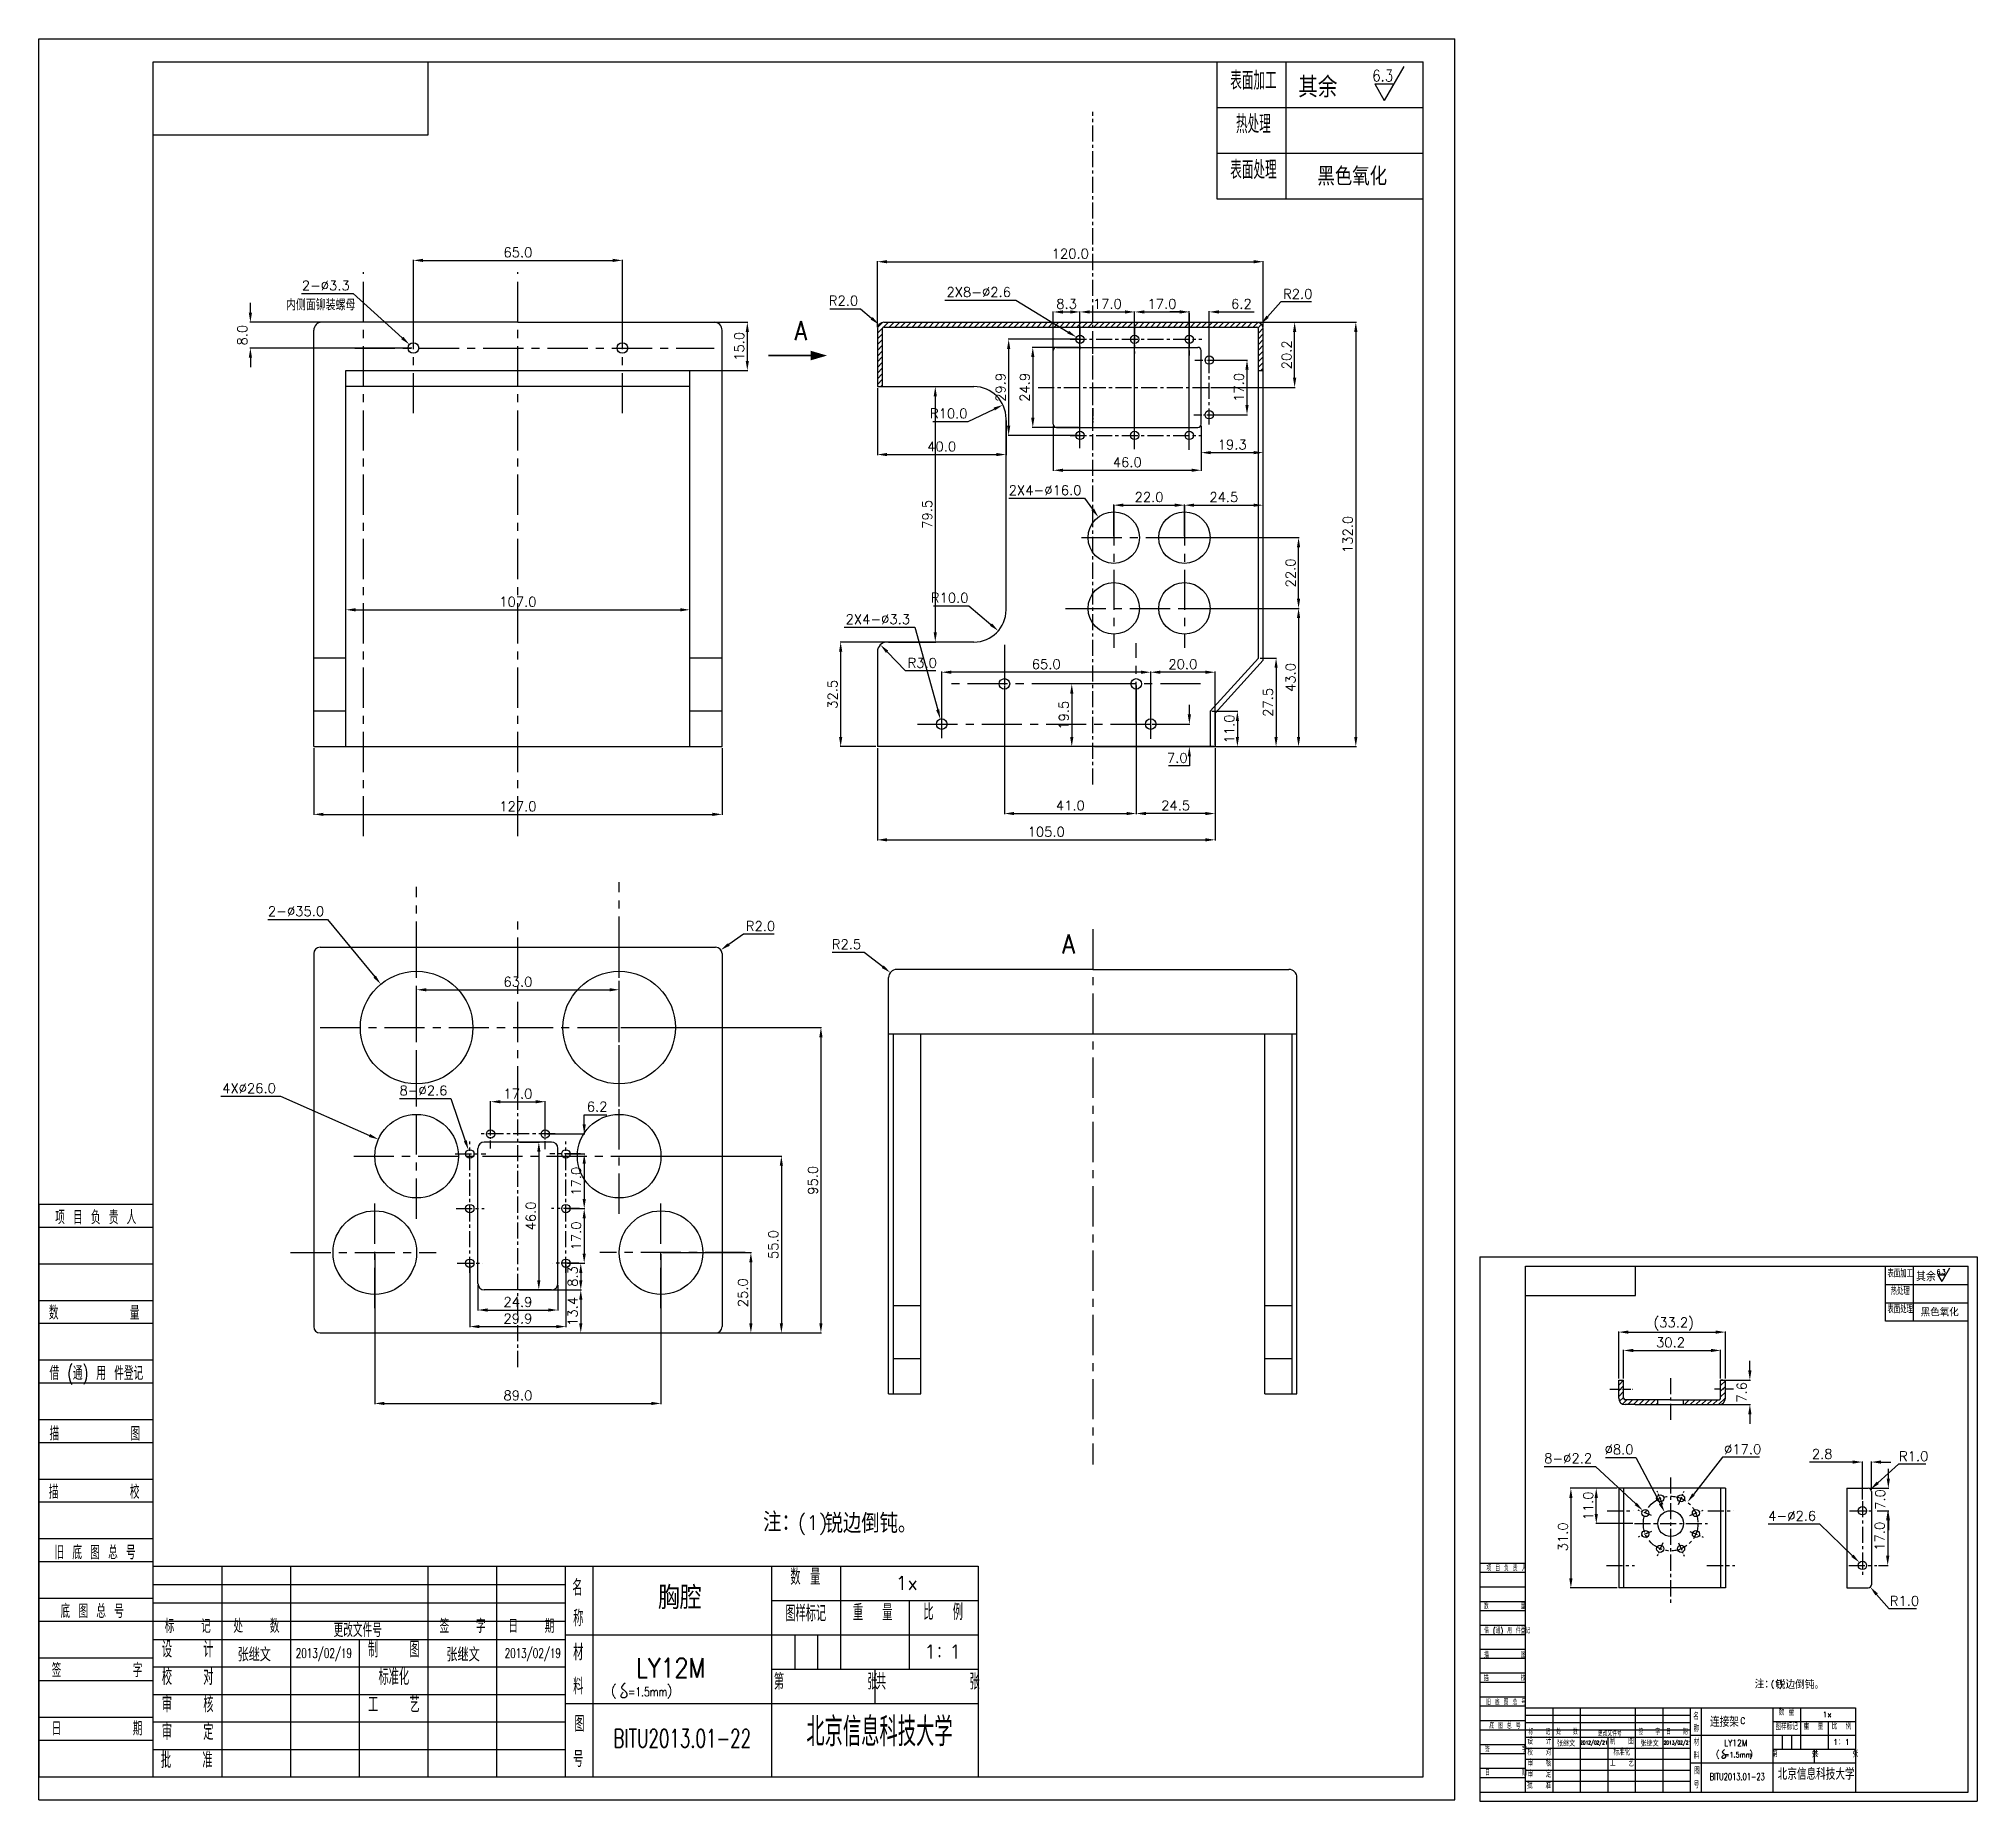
# Model space of a CAD drawing. Extents: x 2854 to 5858, y -1165 to 723.
# Drawn here: x 4646 to 5249, y -196 to 352 of the extents above; entities that cross this region are included whole.
import ezdxf
from ezdxf.enums import TextEntityAlignment as Align

# ---------------------------------------------------------------- set-up
doc = ezdxf.new("R2010")
doc.units = 0
doc.header["$MEASUREMENT"] = 0
doc.linetypes.add('PF_CENTER', pattern=[2, 1.25, -0.25, 0.25, -0.25])
doc.layers.get('0').update_dxf_attribs({"linetype": 'CONTINUOUS'})
doc.layers.get('DEFPOINTS').update_dxf_attribs({"linetype": 'CONTINUOUS'})
for name, color, linetype in [('1', 1, 'CONTINUOUS'), ('SMPEN_CENTER', 4, 'PF_CENTER'), ('SMPEN_DIM', 3, 'CONTINUOUS'), ('SMPEN_HATCH', 6, 'CONTINUOUS'), ('SMPEN_TEXT', 6, 'CONTINUOUS'), ('SMPEN_THICK', 7, 'CONTINUOUS')]:
    doc.layers.add(name, color=color, linetype=linetype)
doc.styles.get("Standard").update_dxf_attribs({"font": 'txt.shx', "bigfont": 'hshztxt.shx'})
doc.styles.add('STYLE1', font='complex.shx', dxfattribs={"bigfont": 'hzdx.shx'})
doc.dimstyles.get("Standard").update_dxf_attribs({"dimtxt": 3, "dimasz": 3, "dimexe": 0.18, "dimexo": 0.5, "dimgap": 1, "dimtad": 1, "dimtoh": 1, "dimdec": 1, "dimzin": 0, "dimdsep": 46, "dimtxsty": 'Standard', "dimcen": 0, "dimadec": 1, "dimazin": 0, "dimtfac": 1, "dimtdec": 1, "dimtofl": 0, "dimtmove": 0, "dimatfit": 3, "dimfxl": 0, "dimtolj": 1, "dimtzin": 0, "dimarcsym": 0})
doc.dimstyles.new('STANDARD$0', dxfattribs={"dimtxt": 3, "dimasz": 3, "dimexe": 0.18, "dimexo": 0.5, "dimgap": 1, "dimtad": 1, "dimtoh": 1, "dimdec": 1, "dimzin": 0, "dimdsep": 46, "dimtxsty": 'Standard', "dimcen": 0, "dimadec": 1, "dimazin": 0, "dimtfac": 1, "dimtdec": 1, "dimtofl": 0, "dimtmove": 0, "dimatfit": 3, "dimfxl": 0, "dimtolj": 1, "dimtzin": 0, "dimarcsym": 0})

msp = doc.modelspace()

# ---------------------------------------------------------------- texts
at = {"color": 6}
for s, height, width, p in [('名', 4.99, 0.67, (4811.64, -132.09)), ('称', 4.99, 0.67, (4811.91, -141.58)), ('更改文件号', 4.275, 0.67, (4737.39, -144.94)), ('材', 4.99, 0.667, (4811.91, -152.15)), ('料', 4.99, 0.67, (4811.91, -162.73)), ('名', 2, 0.67, (5160.28, -170.63)), ('图', 4.99, 0.67, (4812.28, -174.4)), ('更改文件号', 1.71, 0.67, (5130.58, -175.77)), ('称', 2, 0.67, (5160.39, -174.42)), ('号', 4.99, 0.67, (4811.91, -185.34)), ('材', 2, 0.667, (5160.39, -178.65)), ('料', 2, 0.67, (5160.39, -182.88)), ('图', 2, 0.67, (5160.54, -187.55)), ('号', 2, 0.67, (5160.39, -191.93))]:
    msp.add_text(s, height=height, dxfattribs=dict(at, width=width)).set_placement(p)
at = {"color": 6, "width": 0.67}
for s, height, p in [('数 量', 4.988, (4884.11, -130.21)), ('图样标记', 4.988, (4884.24, -141.57)), ('重  量', 4.988, (4905.06, -141.28)), ('比  例', 4.988, (4926.98, -141.14)), ('标   记', 4.275, (4692.01, -144.94)), ('处   数', 4.275, (4713.38, -144.94)), ('签   字', 4.275, (4777.51, -144.94)), ('日   期', 4.275, (4798.88, -144.94)), ('设   计', 4.988, (4692.01, -152.78)), ('制   图', 4.988, (4756.13, -152.78)), ('校   对', 4.988, (4692.01, -161.33)), ('标准化', 4.988, (4756.13, -161.33)), ('第        张', 4.988, (4890.45, -162.77)), ('共        张', 4.988, (4922.23, -162.77)), ('审   核', 4.988, (4692.01, -169.88)), ('工   艺', 4.988, (4756.13, -169.88)), ('数 量', 1.995, (5189.27, -169.87)), ('审   定', 4.988, (4692.01, -178.43)), ('标   记', 1.71, (5112.43, -175.77)), ('处   数', 1.71, (5120.98, -175.77)), ('签   字', 1.71, (5146.63, -175.77)), ('日   期', 1.71, (5155.18, -175.77)), ('图样标记', 1.995, (5189.32, -174.41)), ('重  量', 1.995, (5197.65, -174.3)), ('比  例', 1.995, (5206.42, -174.24)), ('批   准', 4.988, (4691.71, -187.21)), ('校   对', 1.995, (5112.43, -182.32)), ('设   计', 1.995, (5112.43, -178.9)), ('制   图', 1.995, (5138.08, -178.9)), ('标准化', 1.995, (5138.08, -182.32)), ('第        张', 1.995, (5191.81, -182.89)), ('共        张', 1.995, (5204.52, -182.89)), ('审   核', 1.995, (5112.43, -185.74)), ('审   定', 1.995, (5112.43, -189.16)), ('工   艺', 1.995, (5138.08, -185.74)), ('批   准', 1.995, (5112.31, -192.67))]:
    msp.add_text(s, height=height, dxfattribs=at).set_placement(p, align=Align.BOTTOM_CENTER)
at = {"layer": 'SMPEN_DIM', "style": 'STYLE1'}
for s, height, p in [('其余', 6.412, (5043.51, 337.53)), ('黑色氧化', 5.7, (5054.21, 309.71)), ('其余', 2.565, (5232.64, -32.58)), ('黑色氧化', 2.28, (5236.92, -43.71))]:
    msp.add_text(s, height=height, dxfattribs=at).set_placement(p, align=Align.MIDDLE)
at = {"layer": 'SMPEN_DIM'}
for s, height, width, p in [('6.3', 3.562, 0.85, (5063.7, 340.72)), ('内侧面铆装螺母', 3.5, 0.8, (4733.39, 269.65)), ('6.3', 1.425, 0.85, (5237.37, -31.31)), ('=1.5mm', 2.8, 0.75, (4835.03, -161.96)), ('=1.5mm', 1.68, 0.75, (5174.18, -181.54))]:
    msp.add_text(s, height=height, dxfattribs=dict(at, width=width)).set_placement(p, align=Align.MIDDLE)
at = {"layer": 'SMPEN_DIM', "ltscale": 8}
for s, height, width, p in [('A', 5.95, 0.85, (4882.68, 261.41)), ('A', 5.95, 0.85, (4965.95, 70.66)), ('张继文', 4.275, 0.85, (4712.71, -150.16)), ('2013/02/19', 3, 0.6667, (4734.37, -150.16)), ('张继文', 4.275, 0.85, (4777.66, -150.16)), ('2013/02/19', 3, 0.6667, (4799.35, -150.16)), ('LY12M', 5.985, 0.85, (4842.22, -154.54)), ('BITU2013.01-22', 5.7, 0.6667, (4845.82, -176.44)), ('C', 2, 0.85, (5175.69, -170.96)), ('张继文', 1.71, 0.85, (5120.71, -177.85)), ('2012/02/21', 1.2, 0.6667, (5129.37, -177.85)), ('张继文', 1.71, 0.85, (5146.69, -177.85)), ('2013/02/21', 1.2, 0.6667, (5155.37, -177.85)), ('LY12M', 1.995, 0.85, (5173.51, -177.87)), ('BITU2013.01-23', 2.28, 0.6667, (5173.95, -188.36))]:
    msp.add_text(s, height=height, dxfattribs=dict(at, width=width)).set_placement(p, align=Align.MIDDLE)
at = {"layer": 'SMPEN_DIM'}
for s, height, p in [('注：', 6, (4876.67, -108.85)), ('(1)', 4.5, (4886.34, -109.69)), ('锐边倒钝。', 6, (4904.36, -109.26)), ('(', 3, (4824.54, -161.76)), ('注：', 2.4, (5182.38, -159.34)), ('(1)', 1.8, (5186.24, -159.67)), ('锐边倒钝。', 2.4, (5193.45, -159.5)), ('(', 1.8, (5167.89, -181.42))]:
    msp.add_text(s, height=height, dxfattribs=at).set_placement(p, align=Align.MIDDLE)
at = {"layer": 'SMPEN_DIM', "ltscale": 8}
for s, height, p in [('1x', 4.275, (4915.62, -128.12)), ('1：1', 4.275, (4926.85, -149.5)), ('1x', 1.71, (5201.88, -169.04)), ('1：1', 1.71, (5206.37, -177.59))]:
    msp.add_text(s, height=height, dxfattribs=at).set_placement(p, align=Align.MIDDLE)
at = {"layer": 'SMPEN_DIM', "text_generation_flag": 2}
for height, p in [(3, (4841.89, -161.76)), (1.8, (5178.3, -181.42))]:
    msp.add_text('(', height=height, dxfattribs=at).set_placement(p, align=Align.MIDDLE)
at = {"layer": 'SMPEN_HATCH'}
for s, height, p in [('胸腔', 7.125, (4845.05, -132.3)), ('连接架', 2.85, (5169.99, -171.11))]:
    msp.add_text(s, height=height, dxfattribs=at).set_placement(p, align=Align.MIDDLE)
at = {"layer": 'SMPEN_TEXT', "width": 0.667}
for height, p in [(8.977, (4907.18, -181.59)), (3.591, (5198.5, -190.42))]:
    msp.add_text('北京信息科技大学', height=height, dxfattribs=at).set_placement(p, align=Align.BOTTOM_CENTER)

# ---------------------------------------------------------------- blocks, each defined once
blk = doc.blocks.new('*D547')
at = {"layer": 'DEFPOINTS', "color": 0, "ltscale": 10}
for p in [(4973.53, 264.02), (4973.53, 132.04), (5055.32, 132.04)]:
    blk.add_point(p, dxfattribs=at)
at = {"layer": 'SMPEN_DIM', "color": 0, "lineweight": -2, "ltscale": 10}
for p, q in [((4974.03, 264.02), (5055.5, 264.02)), ((5055.32, 261.02), (5055.32, 135.04)), ((4974.03, 132.04), (5055.5, 132.04))]:
    blk.add_line(p, q, dxfattribs=at)
at = {"layer": 'SMPEN_DIM', "color": 0, "ltscale": 10}
for points in [[(5054.82, 261.02), (5055.82, 261.02), (5055.32, 264.02)], [(5054.82, 135.04), (5055.82, 135.04), (5055.32, 132.04)]]:
    blk.add_solid(points, dxfattribs=at)
at = {"layer": 'SMPEN_DIM', "color": 0, "ltscale": 10, "insert": (5052.82, 198.03), "char_height": 3, "attachment_point": 5, "rotation": 90}
blk.add_mtext('\\A1;132.0', dxfattribs=at)
blk = doc.blocks.new('*D548')
at = {"layer": 'DEFPOINTS', "color": 0, "ltscale": 10}
for p in [(5026.53, 282.86), (4906.53, 262.02), (5026.53, 262.02)]:
    blk.add_point(p, dxfattribs=at)
at = {"layer": 'SMPEN_DIM', "color": 0, "lineweight": -2, "ltscale": 10}
for p, q in [((4906.53, 262.52), (4906.53, 283.04)), ((4909.53, 282.86), (5023.53, 282.86)), ((5026.53, 262.52), (5026.53, 283.04))]:
    blk.add_line(p, q, dxfattribs=at)
at = {"layer": 'SMPEN_DIM', "color": 0, "ltscale": 10}
for points in [[(4909.53, 283.36), (4909.53, 282.36), (4906.53, 282.86)], [(5023.53, 283.36), (5023.53, 282.36), (5026.53, 282.86)]]:
    blk.add_solid(points, dxfattribs=at)
at = {"layer": 'SMPEN_DIM', "color": 0, "ltscale": 10, "insert": (4966.53, 285.36), "char_height": 3, "attachment_point": 5}
blk.add_mtext('\\A1;120.0', dxfattribs=at)
blk = doc.blocks.new('*D549')
at = {"layer": 'DEFPOINTS', "color": 0, "ltscale": 10}
for p in [(5010.03, 143.04), (5010.03, 132.04), (5018.49, 132.04)]:
    blk.add_point(p, dxfattribs=at)
at = {"layer": 'SMPEN_DIM', "color": 0, "lineweight": -2, "ltscale": 10}
for p, q in [((5010.53, 143.04), (5018.67, 143.04)), ((5018.49, 140.04), (5018.49, 135.04)), ((5010.53, 132.04), (5018.67, 132.04))]:
    blk.add_line(p, q, dxfattribs=at)
at = {"layer": 'SMPEN_DIM', "color": 0, "ltscale": 10}
for points in [[(5017.99, 140.04), (5018.99, 140.04), (5018.49, 143.04)], [(5017.99, 135.04), (5018.99, 135.04), (5018.49, 132.04)]]:
    blk.add_solid(points, dxfattribs=at)
at = {"layer": 'SMPEN_DIM', "color": 0, "ltscale": 10, "insert": (5015.99, 137.54), "char_height": 3, "attachment_point": 5, "rotation": 90}
blk.add_mtext('\\A1;11.0', dxfattribs=at)
blk = doc.blocks.new('*D550')
at = {"layer": 'DEFPOINTS', "color": 0, "ltscale": 10}
for p in [(5025.03, 159.54), (5011.53, 132.04), (5030.52, 132.04)]:
    blk.add_point(p, dxfattribs=at)
at = {"layer": 'SMPEN_DIM', "color": 0, "lineweight": -2, "ltscale": 10}
for p, q in [((5025.53, 159.54), (5030.7, 159.54)), ((5030.52, 156.54), (5030.52, 135.04)), ((5012.03, 132.04), (5030.7, 132.04))]:
    blk.add_line(p, q, dxfattribs=at)
at = {"layer": 'SMPEN_DIM', "color": 0, "ltscale": 10}
for points in [[(5030.02, 156.54), (5031.02, 156.54), (5030.52, 159.54)], [(5030.02, 135.04), (5031.02, 135.04), (5030.52, 132.04)]]:
    blk.add_solid(points, dxfattribs=at)
at = {"layer": 'SMPEN_DIM', "color": 0, "ltscale": 10, "insert": (5028.02, 145.79), "char_height": 3, "attachment_point": 5, "rotation": 90}
blk.add_mtext('\\A1;27.5', dxfattribs=at)
blk = doc.blocks.new('*D551')
at = {"layer": 'DEFPOINTS', "color": 0, "ltscale": 10}
for p in [(4991.53, 139.04), (4973.53, 132.04), (5003.55, 132.04)]:
    blk.add_point(p, dxfattribs=at)
at = {"layer": 'SMPEN_DIM', "color": 0, "lineweight": -2, "ltscale": 10}
for p, q in [((5003.55, 142.04), (5003.55, 145.04)), ((4992.03, 139.04), (5003.73, 139.04)), ((4974.03, 132.04), (5003.73, 132.04)), ((5003.55, 129.04), (5003.55, 126.04)), ((5003.55, 126.04), (4997.05, 126.04))]:
    blk.add_line(p, q, dxfattribs=at)
at = {"layer": 'SMPEN_DIM', "color": 0, "ltscale": 10}
for points in [[(5003.05, 142.04), (5004.05, 142.04), (5003.55, 139.04)], [(5003.05, 129.04), (5004.05, 129.04), (5003.55, 132.04)]]:
    blk.add_solid(points, dxfattribs=at)
at = {"layer": 'SMPEN_DIM', "color": 0, "ltscale": 10, "insert": (4999.8, 128.54), "char_height": 3, "attachment_point": 5}
blk.add_mtext('\\A1;7.0', dxfattribs=at)
blk = doc.blocks.new('*D552')
at = {"layer": 'DEFPOINTS', "color": 0, "ltscale": 10}
for p in [(4987.03, 151.54), (4966.98, 132.04), (4973.53, 132.04)]:
    blk.add_point(p, dxfattribs=at)
at = {"layer": 'SMPEN_DIM', "color": 0, "lineweight": -2, "ltscale": 10}
for p, q in [((4986.53, 151.54), (4966.8, 151.54)), ((4966.98, 148.54), (4966.98, 135.04)), ((4973.03, 132.04), (4966.8, 132.04))]:
    blk.add_line(p, q, dxfattribs=at)
at = {"layer": 'SMPEN_DIM', "color": 0, "ltscale": 10}
for points in [[(4966.48, 148.54), (4967.48, 148.54), (4966.98, 151.54)], [(4966.48, 135.04), (4967.48, 135.04), (4966.98, 132.04)]]:
    blk.add_solid(points, dxfattribs=at)
at = {"layer": 'SMPEN_DIM', "color": 0, "ltscale": 10, "insert": (4964.48, 141.79), "char_height": 3, "attachment_point": 5, "rotation": 90}
blk.add_mtext('\\A1;19.5', dxfattribs=at)
blk = doc.blocks.new('*D553')
at = {"layer": 'DEFPOINTS', "color": 0, "ltscale": 10}
for p in [(4991.53, 155.17), (4991.53, 139.04), (5011.53, 132.04)]:
    blk.add_point(p, dxfattribs=at)
at = {"layer": 'SMPEN_DIM', "color": 0, "lineweight": -2, "ltscale": 10}
for p, q in [((4991.53, 139.54), (4991.53, 155.35)), ((5008.53, 155.17), (4994.53, 155.17)), ((5011.53, 132.54), (5011.53, 155.35))]:
    blk.add_line(p, q, dxfattribs=at)
at = {"layer": 'SMPEN_DIM', "color": 0, "ltscale": 10}
for points in [[(4994.53, 155.67), (4994.53, 154.67), (4991.53, 155.17)], [(5008.53, 155.67), (5008.53, 154.67), (5011.53, 155.17)]]:
    blk.add_solid(points, dxfattribs=at)
at = {"layer": 'SMPEN_DIM', "color": 0, "ltscale": 10, "insert": (5001.53, 157.67), "char_height": 3, "attachment_point": 5}
blk.add_mtext('\\A1;20.0', dxfattribs=at)
blk = doc.blocks.new('*D554')
at = {"layer": 'DEFPOINTS', "color": 0, "ltscale": 10}
for p in [(4987.03, 151.54), (5011.53, 132.04), (4987.03, 111.22)]:
    blk.add_point(p, dxfattribs=at)
at = {"layer": 'SMPEN_DIM', "color": 0, "lineweight": -2, "ltscale": 10}
for p, q in [((4987.03, 151.04), (4987.03, 111.04)), ((5011.53, 131.54), (5011.53, 111.04)), ((5008.53, 111.22), (4990.03, 111.22))]:
    blk.add_line(p, q, dxfattribs=at)
at = {"layer": 'SMPEN_DIM', "color": 0, "ltscale": 10}
for points in [[(4990.03, 111.72), (4990.03, 110.72), (4987.03, 111.22)], [(5008.53, 111.72), (5008.53, 110.72), (5011.53, 111.22)]]:
    blk.add_solid(points, dxfattribs=at)
at = {"layer": 'SMPEN_DIM', "color": 0, "ltscale": 10, "insert": (4999.28, 113.72), "char_height": 3, "attachment_point": 5}
blk.add_mtext('\\A1;24.5', dxfattribs=at)
blk = doc.blocks.new('*D555')
at = {"layer": 'DEFPOINTS', "color": 0, "ltscale": 10}
for p in [(4926.53, 155.17), (4926.53, 139.04), (4991.53, 139.04)]:
    blk.add_point(p, dxfattribs=at)
at = {"layer": 'SMPEN_DIM', "color": 0, "lineweight": -2, "ltscale": 10}
for p, q in [((4926.53, 139.54), (4926.53, 155.35)), ((4988.53, 155.17), (4929.53, 155.17)), ((4991.53, 139.54), (4991.53, 155.35))]:
    blk.add_line(p, q, dxfattribs=at)
at = {"layer": 'SMPEN_DIM', "color": 0, "ltscale": 10}
for points in [[(4929.53, 155.67), (4929.53, 154.67), (4926.53, 155.17)], [(4988.53, 155.67), (4988.53, 154.67), (4991.53, 155.17)]]:
    blk.add_solid(points, dxfattribs=at)
at = {"layer": 'SMPEN_DIM', "color": 0, "ltscale": 10, "insert": (4959.03, 157.67), "char_height": 3, "attachment_point": 5}
blk.add_mtext('\\A1;65.0', dxfattribs=at)
blk = doc.blocks.new('*D556')
at = {"layer": 'DEFPOINTS', "color": 0, "ltscale": 10}
for p in [(4946.03, 151.54), (4987.03, 151.54), (4987.03, 111.22)]:
    blk.add_point(p, dxfattribs=at)
at = {"layer": 'SMPEN_DIM', "color": 0, "lineweight": -2, "ltscale": 10}
for p, q in [((4946.03, 151.04), (4946.03, 111.04)), ((4987.03, 151.04), (4987.03, 111.04)), ((4949.03, 111.22), (4984.03, 111.22))]:
    blk.add_line(p, q, dxfattribs=at)
at = {"layer": 'SMPEN_DIM', "color": 0, "ltscale": 10}
for points in [[(4949.03, 111.72), (4949.03, 110.72), (4946.03, 111.22)], [(4984.03, 111.72), (4984.03, 110.72), (4987.03, 111.22)]]:
    blk.add_solid(points, dxfattribs=at)
at = {"layer": 'SMPEN_DIM', "color": 0, "ltscale": 10, "insert": (4966.53, 113.72), "char_height": 3, "attachment_point": 5}
blk.add_mtext('\\A1;41.0', dxfattribs=at)
blk = doc.blocks.new('*D557')
at = {"layer": 'DEFPOINTS', "color": 0, "ltscale": 10}
for p in [(4969.53, 256.22), (4954.86, 231.32), (4969.53, 231.32)]:
    blk.add_point(p, dxfattribs=at)
at = {"layer": 'SMPEN_DIM', "color": 0, "lineweight": -2, "ltscale": 10}
for p, q in [((4969.03, 256.22), (4954.68, 256.22)), ((4954.86, 253.22), (4954.86, 234.32)), ((4969.03, 231.32), (4954.68, 231.32))]:
    blk.add_line(p, q, dxfattribs=at)
at = {"layer": 'SMPEN_DIM', "color": 0, "ltscale": 10}
for points in [[(4954.36, 253.22), (4955.36, 253.22), (4954.86, 256.22)], [(4954.36, 234.32), (4955.36, 234.32), (4954.86, 231.32)]]:
    blk.add_solid(points, dxfattribs=at)
at = {"layer": 'SMPEN_DIM', "color": 0, "ltscale": 10, "insert": (4952.36, 243.77), "char_height": 3, "attachment_point": 5, "rotation": 90}
blk.add_mtext('\\A1;24.9', dxfattribs=at)
blk = doc.blocks.new('*D558')
at = {"layer": 'DEFPOINTS', "color": 0, "ltscale": 10}
for p in [(4961.23, 232.32), (5007.23, 232.32), (5007.23, 217.99)]:
    blk.add_point(p, dxfattribs=at)
at = {"layer": 'SMPEN_DIM', "color": 0, "lineweight": -2, "ltscale": 10}
for p, q in [((4961.23, 231.82), (4961.23, 217.81)), ((5007.23, 231.82), (5007.23, 217.81)), ((4964.23, 217.99), (5004.23, 217.99))]:
    blk.add_line(p, q, dxfattribs=at)
at = {"layer": 'SMPEN_DIM', "color": 0, "ltscale": 10}
for points in [[(4964.23, 218.49), (4964.23, 217.49), (4961.23, 217.99)], [(5004.23, 218.49), (5004.23, 217.49), (5007.23, 217.99)]]:
    blk.add_solid(points, dxfattribs=at)
at = {"layer": 'SMPEN_DIM', "color": 0, "ltscale": 10, "insert": (4984.23, 220.49), "char_height": 3, "attachment_point": 5}
blk.add_mtext('\\A1;46.0', dxfattribs=at)
blk = doc.blocks.new('*D559')
at = {"layer": 'DEFPOINTS', "color": 0, "ltscale": 10}
for p in [(4986.53, 267.23), (4969.53, 228.82), (4986.53, 228.82)]:
    blk.add_point(p, dxfattribs=at)
at = {"layer": 'SMPEN_DIM', "color": 0, "lineweight": -2, "ltscale": 10}
for p, q in [((4969.53, 229.32), (4969.53, 267.41)), ((4972.53, 267.23), (4983.53, 267.23)), ((4986.53, 229.32), (4986.53, 267.41))]:
    blk.add_line(p, q, dxfattribs=at)
at = {"layer": 'SMPEN_DIM', "color": 0, "ltscale": 10}
for points in [[(4972.53, 267.73), (4972.53, 266.73), (4969.53, 267.23)], [(4983.53, 267.73), (4983.53, 266.73), (4986.53, 267.23)]]:
    blk.add_solid(points, dxfattribs=at)
at = {"layer": 'SMPEN_DIM', "color": 0, "ltscale": 10, "insert": (4978.03, 269.73), "char_height": 3, "attachment_point": 5}
blk.add_mtext('\\A1;17.0', dxfattribs=at)
blk = doc.blocks.new('*D560')
at = {"layer": 'DEFPOINTS', "color": 0, "ltscale": 10}
for p in [(5003.53, 267.23), (4986.53, 228.82), (5003.53, 228.82)]:
    blk.add_point(p, dxfattribs=at)
at = {"layer": 'SMPEN_DIM', "color": 0, "lineweight": -2, "ltscale": 10}
for p, q in [((4986.53, 229.32), (4986.53, 267.41)), ((4989.53, 267.23), (5000.53, 267.23)), ((5003.53, 229.32), (5003.53, 267.41))]:
    blk.add_line(p, q, dxfattribs=at)
at = {"layer": 'SMPEN_DIM', "color": 0, "ltscale": 10}
for points in [[(4989.53, 267.73), (4989.53, 266.73), (4986.53, 267.23)], [(5000.53, 267.73), (5000.53, 266.73), (5003.53, 267.23)]]:
    blk.add_solid(points, dxfattribs=at)
at = {"layer": 'SMPEN_DIM', "color": 0, "ltscale": 10, "insert": (4995.03, 269.73), "char_height": 3, "attachment_point": 5}
blk.add_mtext('\\A1;17.0', dxfattribs=at)
blk = doc.blocks.new('*D561')
at = {"layer": 'DEFPOINTS', "color": 0, "ltscale": 10}
for p in [(5009.73, 252.27), (5009.73, 235.27), (5021.48, 235.27)]:
    blk.add_point(p, dxfattribs=at)
at = {"layer": 'SMPEN_DIM', "color": 0, "lineweight": -2, "ltscale": 10}
for p, q in [((5010.23, 252.27), (5021.66, 252.27)), ((5021.48, 249.27), (5021.48, 238.27)), ((5010.23, 235.27), (5021.66, 235.27))]:
    blk.add_line(p, q, dxfattribs=at)
at = {"layer": 'SMPEN_DIM', "color": 0, "ltscale": 10}
for points in [[(5020.98, 249.27), (5021.98, 249.27), (5021.48, 252.27)], [(5020.98, 238.27), (5021.98, 238.27), (5021.48, 235.27)]]:
    blk.add_solid(points, dxfattribs=at)
at = {"layer": 'SMPEN_DIM', "color": 0, "ltscale": 10, "insert": (5018.98, 243.77), "char_height": 3, "attachment_point": 5, "rotation": 90}
blk.add_mtext('\\A1;17.0', dxfattribs=at)
blk = doc.blocks.new('*D562')
at = {"layer": 'DEFPOINTS', "color": 0, "ltscale": 10}
for p in [(5003.53, 267.25), (5003.53, 258.72), (5009.73, 252.27)]:
    blk.add_point(p, dxfattribs=at)
at = {"layer": 'SMPEN_DIM', "color": 0, "lineweight": -2, "ltscale": 10}
for p, q in [((5000.53, 267.25), (4997.53, 267.25)), ((5003.53, 259.22), (5003.53, 267.43)), ((5009.73, 252.77), (5009.73, 267.43)), ((5012.73, 267.25), (5023.73, 267.25))]:
    blk.add_line(p, q, dxfattribs=at)
at = {"layer": 'SMPEN_DIM', "color": 0, "ltscale": 10}
for points in [[(5000.53, 267.75), (5000.53, 266.75), (5003.53, 267.25)], [(5012.73, 267.75), (5012.73, 266.75), (5009.73, 267.25)]]:
    blk.add_solid(points, dxfattribs=at)
at = {"layer": 'SMPEN_DIM', "color": 0, "ltscale": 10, "insert": (5019.73, 269.75), "char_height": 3, "attachment_point": 5}
blk.add_mtext('\\A1;6.2', dxfattribs=at)
blk = doc.blocks.new('*D563')
at = {"layer": 'DEFPOINTS', "color": 0, "ltscale": 10}
for p in [(4969.53, 258.72), (4947.35, 228.82), (4969.53, 228.82)]:
    blk.add_point(p, dxfattribs=at)
at = {"layer": 'SMPEN_DIM', "color": 0, "lineweight": -2, "ltscale": 10}
for p, q in [((4969.03, 258.72), (4947.17, 258.72)), ((4947.35, 255.72), (4947.35, 231.82)), ((4969.03, 228.82), (4947.17, 228.82))]:
    blk.add_line(p, q, dxfattribs=at)
at = {"layer": 'SMPEN_DIM', "color": 0, "ltscale": 10}
for points in [[(4946.85, 255.72), (4947.85, 255.72), (4947.35, 258.72)], [(4946.85, 231.82), (4947.85, 231.82), (4947.35, 228.82)]]:
    blk.add_solid(points, dxfattribs=at)
at = {"layer": 'SMPEN_DIM', "color": 0, "ltscale": 10, "insert": (4944.85, 243.77), "char_height": 3, "attachment_point": 5, "rotation": 90}
blk.add_mtext('\\A1;29.9', dxfattribs=at)
blk = doc.blocks.new('*D564')
at = {"layer": 'DEFPOINTS', "color": 0, "ltscale": 10}
for p in [(5007.23, 232.32), (5026.53, 223.48), (5026.53, 210.87)]:
    blk.add_point(p, dxfattribs=at)
at = {"layer": 'SMPEN_DIM', "color": 0, "lineweight": -2, "ltscale": 10}
for p, q in [((5007.23, 231.82), (5007.23, 223.3)), ((5010.23, 223.48), (5023.53, 223.48)), ((5026.53, 211.37), (5026.53, 223.66))]:
    blk.add_line(p, q, dxfattribs=at)
at = {"layer": 'SMPEN_DIM', "color": 0, "ltscale": 10}
for points in [[(5010.23, 223.98), (5010.23, 222.98), (5007.23, 223.48)], [(5023.53, 223.98), (5023.53, 222.98), (5026.53, 223.48)]]:
    blk.add_solid(points, dxfattribs=at)
at = {"layer": 'SMPEN_DIM', "color": 0, "ltscale": 10, "insert": (5016.88, 225.98), "char_height": 3, "attachment_point": 5}
blk.add_mtext('\\A1;19.3', dxfattribs=at)
blk = doc.blocks.new('*D565')
at = {"layer": 'DEFPOINTS', "color": 0, "ltscale": 10}
for p in [(5024.53, 264.02), (5036.3, 264.02), (5009.73, 243.77)]:
    blk.add_point(p, dxfattribs=at)
at = {"layer": 'SMPEN_DIM', "color": 0, "lineweight": -2, "ltscale": 10}
for p, q in [((5025.03, 264.02), (5036.48, 264.02)), ((5036.3, 246.77), (5036.3, 261.02)), ((5010.23, 243.77), (5036.48, 243.77))]:
    blk.add_line(p, q, dxfattribs=at)
at = {"layer": 'SMPEN_DIM', "color": 0, "ltscale": 10}
for points in [[(5035.8, 261.02), (5036.8, 261.02), (5036.3, 264.02)], [(5035.8, 246.77), (5036.8, 246.77), (5036.3, 243.77)]]:
    blk.add_solid(points, dxfattribs=at)
at = {"layer": 'SMPEN_DIM', "color": 0, "ltscale": 10, "insert": (5033.8, 253.9), "char_height": 3, "attachment_point": 5, "rotation": 90}
blk.add_mtext('\\A1;20.2', dxfattribs=at)
blk = doc.blocks.new('*D566')
at = {"layer": 'DEFPOINTS', "color": 0, "ltscale": 10}
for p in [(4969.53, 267.23), (4969.53, 258.69), (4961.23, 243.77)]:
    blk.add_point(p, dxfattribs=at)
at = {"layer": 'SMPEN_DIM', "color": 0, "lineweight": -2, "ltscale": 10}
for p, q in [((4961.23, 244.27), (4961.23, 267.41)), ((4964.23, 267.23), (4966.53, 267.23)), ((4969.53, 259.19), (4969.53, 267.41))]:
    blk.add_line(p, q, dxfattribs=at)
at = {"layer": 'SMPEN_DIM', "color": 0, "ltscale": 10}
for points in [[(4964.23, 267.73), (4964.23, 266.73), (4961.23, 267.23)], [(4966.53, 267.73), (4966.53, 266.73), (4969.53, 267.23)]]:
    blk.add_solid(points, dxfattribs=at)
at = {"layer": 'SMPEN_DIM', "color": 0, "ltscale": 10, "insert": (4965.38, 269.73), "char_height": 3, "attachment_point": 5}
blk.add_mtext('\\A1;8.3', dxfattribs=at)
blk = doc.blocks.new('*D567')
at = {"layer": 'DEFPOINTS', "color": 0, "ltscale": 10}
for p in [(4926.09, 140.63), (4926.97, 137.45)]:
    blk.add_point(p, dxfattribs=at)
at = {"layer": 'SMPEN_DIM', "color": 0, "lineweight": -2, "ltscale": 10}
for p, q in [((4896.16, 169.17), (4918.16, 169.17)), ((4918.16, 169.17), (4925.28, 143.52))]:
    blk.add_line(p, q, dxfattribs=at)
at = {"layer": 'SMPEN_DIM', "color": 0, "ltscale": 10}
blk.add_solid([(4925.77, 143.65), (4924.8, 143.39), (4926.09, 140.63)], dxfattribs=at)
at = {"layer": 'SMPEN_DIM', "color": 0, "ltscale": 10, "insert": (4906.66, 171.67), "char_height": 3, "attachment_point": 5}
blk.add_mtext('\\A1;2X4-∅3.3', dxfattribs=at)
blk = doc.blocks.new('*D568')
at = {"layer": 'DEFPOINTS', "color": 0, "ltscale": 10}
for p in [(4968.42, 259.4), (4970.64, 258.05)]:
    blk.add_point(p, dxfattribs=at)
at = {"layer": 'SMPEN_DIM', "color": 0, "lineweight": -2, "ltscale": 10}
for p, q in [((4927.54, 270.93), (4949.54, 270.93)), ((4949.54, 270.93), (4965.86, 260.96))]:
    blk.add_line(p, q, dxfattribs=at)
at = {"layer": 'SMPEN_DIM', "color": 0, "ltscale": 10}
blk.add_solid([(4966.12, 261.39), (4965.6, 260.54), (4968.42, 259.4)], dxfattribs=at)
at = {"layer": 'SMPEN_DIM', "color": 0, "ltscale": 10, "insert": (4938.04, 273.43), "char_height": 3, "attachment_point": 5}
blk.add_mtext('\\A1;2X8-∅2.6', dxfattribs=at)
blk = doc.blocks.new('*D569')
at = {"layer": 'DEFPOINTS', "color": 0, "ltscale": 10}
for p in [(4731.21, 132.04), (4858.21, 132.04), (4858.21, 110.96)]:
    blk.add_point(p, dxfattribs=at)
at = {"layer": 'SMPEN_DIM', "color": 0, "lineweight": -2, "ltscale": 10}
for p, q in [((4731.21, 131.54), (4731.21, 110.78)), ((4858.21, 131.54), (4858.21, 110.78)), ((4734.21, 110.96), (4855.21, 110.96))]:
    blk.add_line(p, q, dxfattribs=at)
at = {"layer": 'SMPEN_DIM', "color": 0, "ltscale": 10}
for points in [[(4734.21, 111.46), (4734.21, 110.46), (4731.21, 110.96)], [(4855.21, 111.46), (4855.21, 110.46), (4858.21, 110.96)]]:
    blk.add_solid(points, dxfattribs=at)
at = {"layer": 'SMPEN_DIM', "color": 0, "ltscale": 10, "insert": (4794.71, 113.46), "char_height": 3, "attachment_point": 5}
blk.add_mtext('\\A1;127.0', dxfattribs=at)
blk = doc.blocks.new('*D570')
at = {"layer": 'DEFPOINTS', "color": 0, "ltscale": 10}
for p in [(4826.21, 56.4), (4763.21, 44.65), (4826.21, 44.65)]:
    blk.add_point(p, dxfattribs=at)
at = {"layer": 'SMPEN_DIM', "color": 0, "lineweight": -2, "ltscale": 10}
for p, q in [((4763.21, 45.15), (4763.21, 56.58)), ((4766.21, 56.4), (4823.21, 56.4)), ((4826.21, 45.15), (4826.21, 56.58))]:
    blk.add_line(p, q, dxfattribs=at)
at = {"layer": 'SMPEN_DIM', "color": 0, "ltscale": 10}
for points in [[(4766.21, 56.9), (4766.21, 55.9), (4763.21, 56.4)], [(4823.21, 56.9), (4823.21, 55.9), (4826.21, 56.4)]]:
    blk.add_solid(points, dxfattribs=at)
at = {"layer": 'SMPEN_DIM', "color": 0, "ltscale": 10, "insert": (4794.71, 58.9), "char_height": 3, "attachment_point": 5}
blk.add_mtext('\\A1;63.0', dxfattribs=at)
blk = doc.blocks.new('*D571')
at = {"layer": 'DEFPOINTS', "color": 0, "ltscale": 10}
for p in [(4750.21, -25.35), (4839.21, -25.35), (4839.21, -72.27)]:
    blk.add_point(p, dxfattribs=at)
at = {"layer": 'SMPEN_DIM', "color": 0, "lineweight": -2, "ltscale": 10}
for p, q in [((4750.21, -25.85), (4750.21, -72.45)), ((4839.21, -25.85), (4839.21, -72.45)), ((4753.21, -72.27), (4836.21, -72.27))]:
    blk.add_line(p, q, dxfattribs=at)
at = {"layer": 'SMPEN_DIM', "color": 0, "ltscale": 10}
for points in [[(4753.21, -71.77), (4753.21, -72.77), (4750.21, -72.27)], [(4836.21, -71.77), (4836.21, -72.77), (4839.21, -72.27)]]:
    blk.add_solid(points, dxfattribs=at)
at = {"layer": 'SMPEN_DIM', "color": 0, "ltscale": 10, "insert": (4794.71, -69.77), "char_height": 3, "attachment_point": 5}
blk.add_mtext('\\A1;89.0', dxfattribs=at)
blk = doc.blocks.new('*D572')
at = {"layer": 'DEFPOINTS', "color": 0, "ltscale": 10}
for p in [(4839.21, -25.35), (4839.21, -50.35), (4867.18, -50.35)]:
    blk.add_point(p, dxfattribs=at)
at = {"layer": 'SMPEN_DIM', "color": 0, "lineweight": -2, "ltscale": 10}
for p, q in [((4839.71, -25.35), (4867.36, -25.35)), ((4867.18, -28.35), (4867.18, -47.35)), ((4839.71, -50.35), (4867.36, -50.35))]:
    blk.add_line(p, q, dxfattribs=at)
at = {"layer": 'SMPEN_DIM', "color": 0, "ltscale": 10}
for points in [[(4866.68, -28.35), (4867.68, -28.35), (4867.18, -25.35)], [(4866.68, -47.35), (4867.68, -47.35), (4867.18, -50.35)]]:
    blk.add_solid(points, dxfattribs=at)
at = {"layer": 'SMPEN_DIM', "color": 0, "ltscale": 10, "insert": (4864.68, -37.85), "char_height": 3, "attachment_point": 5, "rotation": 90}
blk.add_mtext('\\A1;25.0', dxfattribs=at)
blk = doc.blocks.new('*D573')
at = {"layer": 'DEFPOINTS', "color": 0, "ltscale": 10}
for p in [(4826.21, 4.65), (4839.21, -50.35), (4876.66, -50.35)]:
    blk.add_point(p, dxfattribs=at)
at = {"layer": 'SMPEN_DIM', "color": 0, "lineweight": -2, "ltscale": 10}
for p, q in [((4826.71, 4.65), (4876.84, 4.65)), ((4876.66, 1.65), (4876.66, -47.35)), ((4839.71, -50.35), (4876.84, -50.35))]:
    blk.add_line(p, q, dxfattribs=at)
at = {"layer": 'SMPEN_DIM', "color": 0, "ltscale": 10}
for points in [[(4876.16, 1.65), (4877.16, 1.65), (4876.66, 4.65)], [(4876.16, -47.35), (4877.16, -47.35), (4876.66, -50.35)]]:
    blk.add_solid(points, dxfattribs=at)
at = {"layer": 'SMPEN_DIM', "color": 0, "ltscale": 10, "insert": (4874.16, -22.85), "char_height": 3, "attachment_point": 5, "rotation": 90}
blk.add_mtext('\\A1;55.0', dxfattribs=at)
blk = doc.blocks.new('*D574')
at = {"layer": 'DEFPOINTS', "color": 0, "ltscale": 10}
for p in [(4826.21, 44.65), (4839.21, -50.35), (4888.96, -50.35)]:
    blk.add_point(p, dxfattribs=at)
at = {"layer": 'SMPEN_DIM', "color": 0, "lineweight": -2, "ltscale": 10}
for p, q in [((4826.71, 44.65), (4889.14, 44.65)), ((4888.96, 41.65), (4888.96, -47.35)), ((4839.71, -50.35), (4889.14, -50.35))]:
    blk.add_line(p, q, dxfattribs=at)
at = {"layer": 'SMPEN_DIM', "color": 0, "ltscale": 10}
for points in [[(4888.46, 41.65), (4889.46, 41.65), (4888.96, 44.65)], [(4888.46, -47.35), (4889.46, -47.35), (4888.96, -50.35)]]:
    blk.add_solid(points, dxfattribs=at)
at = {"layer": 'SMPEN_DIM', "color": 0, "ltscale": 10, "insert": (4886.46, -2.85), "char_height": 3, "attachment_point": 5, "rotation": 90}
blk.add_mtext('\\A1;95.0', dxfattribs=at)
blk = doc.blocks.new('*D575')
at = {"layer": 'DEFPOINTS', "color": 0, "ltscale": 10}
for p in [(4752.08, 58.15), (4774.34, 31.14)]:
    blk.add_point(p, dxfattribs=at)
at = {"layer": 'SMPEN_DIM', "color": 0, "lineweight": -2, "ltscale": 10}
for p, q in [((4716.96, 78.31), (4735.46, 78.31)), ((4735.46, 78.31), (4750.17, 60.47))]:
    blk.add_line(p, q, dxfattribs=at)
at = {"layer": 'SMPEN_DIM', "color": 0, "ltscale": 10}
blk.add_solid([(4750.55, 60.79), (4749.78, 60.15), (4752.08, 58.15)], dxfattribs=at)
at = {"layer": 'SMPEN_DIM', "color": 0, "ltscale": 10, "insert": (4725.71, 80.81), "char_height": 3, "attachment_point": 5}
blk.add_mtext('\\A1;2-∅35.0', dxfattribs=at)
blk = doc.blocks.new('*D576')
at = {"layer": 'DEFPOINTS', "color": 0, "ltscale": 10}
for p in [(4751.31, 9.88), (4775.11, -0.58)]:
    blk.add_point(p, dxfattribs=at)
at = {"layer": 'SMPEN_DIM', "color": 0, "lineweight": -2, "ltscale": 10}
for p, q in [((4702.35, 23.27), (4720.85, 23.27)), ((4720.85, 23.27), (4748.56, 11.09))]:
    blk.add_line(p, q, dxfattribs=at)
at = {"layer": 'SMPEN_DIM', "color": 0, "ltscale": 10}
blk.add_solid([(4748.76, 11.55), (4748.36, 10.63), (4751.31, 9.88)], dxfattribs=at)
at = {"layer": 'SMPEN_DIM', "color": 0, "ltscale": 10, "insert": (4711.1, 25.77), "char_height": 3, "attachment_point": 5}
blk.add_mtext('\\A1;4X∅26.0', dxfattribs=at)
blk = doc.blocks.new('*D577')
at = {"layer": 'DEFPOINTS', "color": 0, "ltscale": 10}
for p in [(4794.71, 9.05), (4794.71, -36.95), (4801.22, -36.95)]:
    blk.add_point(p, dxfattribs=at)
at = {"layer": 'SMPEN_DIM', "color": 0, "lineweight": -2, "ltscale": 10}
for p, q in [((4795.21, 9.05), (4801.4, 9.05)), ((4801.22, 6.05), (4801.22, -33.95)), ((4795.21, -36.95), (4801.4, -36.95))]:
    blk.add_line(p, q, dxfattribs=at)
at = {"layer": 'SMPEN_DIM', "color": 0, "ltscale": 10}
for points in [[(4800.72, 6.05), (4801.72, 6.05), (4801.22, 9.05)], [(4800.72, -33.95), (4801.72, -33.95), (4801.22, -36.95)]]:
    blk.add_solid(points, dxfattribs=at)
at = {"layer": 'SMPEN_DIM', "color": 0, "ltscale": 10, "insert": (4798.72, -13.95), "char_height": 3, "attachment_point": 5, "rotation": 90}
blk.add_mtext('\\A1;46.0', dxfattribs=at)
blk = doc.blocks.new('*D578')
at = {"layer": 'DEFPOINTS', "color": 0, "ltscale": 10}
for p in [(4782.26, -34.95), (4807.16, -34.95), (4807.16, -43.21)]:
    blk.add_point(p, dxfattribs=at)
at = {"layer": 'SMPEN_DIM', "color": 0, "lineweight": -2, "ltscale": 10}
for p, q in [((4782.26, -35.45), (4782.26, -43.39)), ((4807.16, -35.45), (4807.16, -43.39)), ((4785.26, -43.21), (4804.16, -43.21))]:
    blk.add_line(p, q, dxfattribs=at)
at = {"layer": 'SMPEN_DIM', "color": 0, "ltscale": 10}
for points in [[(4785.26, -42.71), (4785.26, -43.71), (4782.26, -43.21)], [(4804.16, -42.71), (4804.16, -43.71), (4807.16, -43.21)]]:
    blk.add_solid(points, dxfattribs=at)
at = {"layer": 'SMPEN_DIM', "color": 0, "ltscale": 10, "insert": (4794.71, -40.71), "char_height": 3, "attachment_point": 5}
blk.add_mtext('\\A1;24.9', dxfattribs=at)
blk = doc.blocks.new('*D579')
at = {"layer": 'DEFPOINTS', "color": 0, "ltscale": 10}
for p in [(4794.71, -36.95), (4794.71, -50.35), (4814.27, -50.35)]:
    blk.add_point(p, dxfattribs=at)
at = {"layer": 'SMPEN_DIM', "color": 0, "lineweight": -2, "ltscale": 10}
for p, q in [((4795.21, -36.95), (4814.45, -36.95)), ((4814.27, -39.95), (4814.27, -47.35)), ((4795.21, -50.35), (4814.45, -50.35))]:
    blk.add_line(p, q, dxfattribs=at)
at = {"layer": 'SMPEN_DIM', "color": 0, "ltscale": 10}
for points in [[(4813.77, -39.95), (4814.77, -39.95), (4814.27, -36.95)], [(4813.77, -47.35), (4814.77, -47.35), (4814.27, -50.35)]]:
    blk.add_solid(points, dxfattribs=at)
at = {"layer": 'SMPEN_DIM', "color": 0, "ltscale": 10, "insert": (4811.77, -43.65), "char_height": 3, "attachment_point": 5, "rotation": 90}
blk.add_mtext('\\A1;13.4', dxfattribs=at)
blk = doc.blocks.new('*D580')
at = {"layer": 'DEFPOINTS', "color": 0, "ltscale": 10}
for p in [(4779.76, -28.65), (4809.66, -28.65), (4809.66, -48.37)]:
    blk.add_point(p, dxfattribs=at)
at = {"layer": 'SMPEN_DIM', "color": 0, "lineweight": -2, "ltscale": 10}
for p, q in [((4779.76, -29.15), (4779.76, -48.55)), ((4809.66, -29.15), (4809.66, -48.55)), ((4782.76, -48.37), (4806.66, -48.37))]:
    blk.add_line(p, q, dxfattribs=at)
at = {"layer": 'SMPEN_DIM', "color": 0, "ltscale": 10}
for points in [[(4782.76, -47.87), (4782.76, -48.87), (4779.76, -48.37)], [(4806.66, -47.87), (4806.66, -48.87), (4809.66, -48.37)]]:
    blk.add_solid(points, dxfattribs=at)
at = {"layer": 'SMPEN_DIM', "color": 0, "ltscale": 10, "insert": (4794.71, -45.87), "char_height": 3, "attachment_point": 5}
blk.add_mtext('\\A1;29.9', dxfattribs=at)
blk = doc.blocks.new('*D581')
at = {"layer": 'DEFPOINTS', "color": 0, "ltscale": 10}
for p in [(4809.66, -11.65), (4809.66, -28.65), (4815.34, -28.65)]:
    blk.add_point(p, dxfattribs=at)
at = {"layer": 'SMPEN_DIM', "color": 0, "lineweight": -2, "ltscale": 10}
for p, q in [((4810.16, -11.65), (4815.52, -11.65)), ((4815.34, -14.65), (4815.34, -25.65)), ((4810.16, -28.65), (4815.52, -28.65))]:
    blk.add_line(p, q, dxfattribs=at)
at = {"layer": 'SMPEN_DIM', "color": 0, "ltscale": 10}
for points in [[(4814.84, -14.65), (4815.84, -14.65), (4815.34, -11.65)], [(4814.84, -25.65), (4815.84, -25.65), (4815.34, -28.65)]]:
    blk.add_solid(points, dxfattribs=at)
at = {"layer": 'SMPEN_DIM', "color": 0, "ltscale": 10, "insert": (4812.84, -20.15), "char_height": 3, "attachment_point": 5, "rotation": 90}
blk.add_mtext('\\A1;17.0', dxfattribs=at)
blk = doc.blocks.new('*D582')
at = {"layer": 'DEFPOINTS', "color": 0, "ltscale": 10}
for p in [(4809.66, 5.35), (4809.66, -11.65), (4815.34, -11.65)]:
    blk.add_point(p, dxfattribs=at)
at = {"layer": 'SMPEN_DIM', "color": 0, "lineweight": -2, "ltscale": 10}
for p, q in [((4810.16, 5.35), (4815.52, 5.35)), ((4815.34, 2.35), (4815.34, -8.65)), ((4810.16, -11.65), (4815.52, -11.65))]:
    blk.add_line(p, q, dxfattribs=at)
at = {"layer": 'SMPEN_DIM', "color": 0, "ltscale": 10}
for points in [[(4814.84, 2.35), (4815.84, 2.35), (4815.34, 5.35)], [(4814.84, -8.65), (4815.84, -8.65), (4815.34, -11.65)]]:
    blk.add_solid(points, dxfattribs=at)
at = {"layer": 'SMPEN_DIM', "color": 0, "ltscale": 10, "insert": (4812.84, -3.15), "char_height": 3, "attachment_point": 5, "rotation": 90}
blk.add_mtext('\\A1;17.0', dxfattribs=at)
blk = doc.blocks.new('*D583')
at = {"layer": 'DEFPOINTS', "color": 0, "ltscale": 10}
for p in [(4803.21, 11.55), (4815.34, 11.55), (4809.66, 5.35)]:
    blk.add_point(p, dxfattribs=at)
at = {"layer": 'SMPEN_DIM', "color": 0, "lineweight": -2, "ltscale": 10}
for p, q in [((4815.34, 14.55), (4815.34, 17.55)), ((4815.34, 17.55), (4822.34, 17.55)), ((4803.71, 11.55), (4815.52, 11.55)), ((4810.16, 5.35), (4815.52, 5.35)), ((4815.34, 2.35), (4815.34, -0.65))]:
    blk.add_line(p, q, dxfattribs=at)
at = {"layer": 'SMPEN_DIM', "color": 0, "ltscale": 10}
for points in [[(4814.84, 14.55), (4815.84, 14.55), (4815.34, 11.55)], [(4814.84, 2.35), (4815.84, 2.35), (4815.34, 5.35)]]:
    blk.add_solid(points, dxfattribs=at)
at = {"layer": 'SMPEN_DIM', "color": 0, "ltscale": 10, "insert": (4819.34, 20.05), "char_height": 3, "attachment_point": 5}
blk.add_mtext('\\A1;6.2', dxfattribs=at)
blk = doc.blocks.new('*D584')
at = {"layer": 'DEFPOINTS', "color": 0, "ltscale": 10}
for p in [(4803.21, 21.58), (4786.21, 11.55), (4803.21, 11.55)]:
    blk.add_point(p, dxfattribs=at)
at = {"layer": 'SMPEN_DIM', "color": 0, "lineweight": -2, "ltscale": 10}
for p, q in [((4786.21, 12.05), (4786.21, 21.76)), ((4789.21, 21.58), (4800.21, 21.58)), ((4803.21, 12.05), (4803.21, 21.76))]:
    blk.add_line(p, q, dxfattribs=at)
at = {"layer": 'SMPEN_DIM', "color": 0, "ltscale": 10}
for points in [[(4789.21, 22.08), (4789.21, 21.08), (4786.21, 21.58)], [(4800.21, 22.08), (4800.21, 21.08), (4803.21, 21.58)]]:
    blk.add_solid(points, dxfattribs=at)
at = {"layer": 'SMPEN_DIM', "color": 0, "ltscale": 10, "insert": (4794.71, 24.08), "char_height": 3, "attachment_point": 5}
blk.add_mtext('\\A1;17.0', dxfattribs=at)
blk = doc.blocks.new('*D585')
at = {"layer": 'DEFPOINTS', "color": 0, "ltscale": 10}
for p in [(4809.66, -28.65), (4801.4, -36.95), (4814.27, -36.95)]:
    blk.add_point(p, dxfattribs=at)
at = {"layer": 'SMPEN_DIM', "color": 0, "lineweight": -2, "ltscale": 10}
for p, q in [((4810.16, -28.65), (4814.45, -28.65)), ((4814.27, -31.65), (4814.27, -33.95)), ((4801.9, -36.95), (4814.45, -36.95))]:
    blk.add_line(p, q, dxfattribs=at)
at = {"layer": 'SMPEN_DIM', "color": 0, "ltscale": 10}
for points in [[(4813.77, -31.65), (4814.77, -31.65), (4814.27, -28.65)], [(4813.77, -33.95), (4814.77, -33.95), (4814.27, -36.95)]]:
    blk.add_solid(points, dxfattribs=at)
at = {"layer": 'SMPEN_DIM', "color": 0, "ltscale": 10, "insert": (4811.77, -32.8), "char_height": 3, "attachment_point": 5, "rotation": 90}
blk.add_mtext('\\A1;8.3', dxfattribs=at)
blk = doc.blocks.new('*D586')
at = {"layer": 'DEFPOINTS', "color": 0, "ltscale": 10}
for p in [(4856.21, 67.65), (4857.85, 68.79)]:
    blk.add_point(p, dxfattribs=at)
at = {"layer": 'SMPEN_DIM', "color": 0, "lineweight": -2, "ltscale": 10}
for p, q in [((4864.93, 73.7), (4860.32, 70.5)), ((4874.43, 73.7), (4864.93, 73.7))]:
    blk.add_line(p, q, dxfattribs=at)
at = {"layer": 'SMPEN_DIM', "color": 0, "ltscale": 10}
blk.add_solid([(4860.03, 70.91), (4860.6, 70.09), (4857.85, 68.79)], dxfattribs=at)
at = {"layer": 'SMPEN_DIM', "color": 0, "ltscale": 10, "insert": (4870.18, 76.2), "char_height": 3, "attachment_point": 5}
blk.add_mtext('\\A1;R2.0', dxfattribs=at)
blk = doc.blocks.new('*D587')
at = {"layer": 'DEFPOINTS', "color": 0, "ltscale": 10}
for p in [(4910.55, 61.75), (4912.53, 60.22)]:
    blk.add_point(p, dxfattribs=at)
at = {"layer": 'SMPEN_DIM', "color": 0, "lineweight": -2, "ltscale": 10}
for p, q in [((4892.42, 68.05), (4902.42, 68.05)), ((4902.42, 68.05), (4908.18, 63.59))]:
    blk.add_line(p, q, dxfattribs=at)
at = {"layer": 'SMPEN_DIM', "color": 0, "ltscale": 10}
blk.add_solid([(4908.49, 63.98), (4907.88, 63.19), (4910.55, 61.75)], dxfattribs=at)
at = {"layer": 'SMPEN_DIM', "color": 0, "ltscale": 10, "insert": (4896.92, 70.55), "char_height": 3, "attachment_point": 5}
blk.add_mtext('\\A1;R2.5', dxfattribs=at)
blk = doc.blocks.new('*D588')
at = {"layer": 'DEFPOINTS', "color": 0, "ltscale": 10}
for p in [(4906.53, 132.04), (5011.53, 132.04), (5011.53, 103.04)]:
    blk.add_point(p, dxfattribs=at)
at = {"layer": 'SMPEN_DIM', "color": 0, "lineweight": -2, "ltscale": 10}
for p, q in [((4906.53, 131.54), (4906.53, 102.86)), ((5011.53, 131.54), (5011.53, 102.86)), ((4909.53, 103.04), (5008.53, 103.04))]:
    blk.add_line(p, q, dxfattribs=at)
at = {"layer": 'SMPEN_DIM', "color": 0, "ltscale": 10}
for points in [[(4909.53, 103.54), (4909.53, 102.54), (4906.53, 103.04)], [(5008.53, 103.54), (5008.53, 102.54), (5011.53, 103.04)]]:
    blk.add_solid(points, dxfattribs=at)
at = {"layer": 'SMPEN_DIM', "color": 0, "ltscale": 10, "insert": (4959.03, 105.54), "char_height": 3, "attachment_point": 5}
blk.add_mtext('\\A1;105.0', dxfattribs=at)
blk = doc.blocks.new('*D589')
at = {"layer": 'DEFPOINTS', "color": 0, "ltscale": 10}
for p in [(4906.53, 244.02), (4909.53, 164.54), (4924.53, 164.54)]:
    blk.add_point(p, dxfattribs=at)
at = {"layer": 'SMPEN_DIM', "color": 0, "lineweight": -2, "ltscale": 10}
for p, q in [((4907.03, 244.02), (4924.71, 244.02)), ((4924.53, 241.02), (4924.53, 167.54)), ((4910.03, 164.54), (4924.71, 164.54))]:
    blk.add_line(p, q, dxfattribs=at)
at = {"layer": 'SMPEN_DIM', "color": 0, "ltscale": 10}
for points in [[(4924.03, 241.02), (4925.03, 241.02), (4924.53, 244.02)], [(4924.03, 167.54), (4925.03, 167.54), (4924.53, 164.54)]]:
    blk.add_solid(points, dxfattribs=at)
at = {"layer": 'SMPEN_DIM', "color": 0, "ltscale": 10, "insert": (4922.03, 204.28), "char_height": 3, "attachment_point": 5, "rotation": 90}
blk.add_mtext('\\A1;79.5', dxfattribs=at)
blk = doc.blocks.new('*D590')
at = {"layer": 'DEFPOINTS', "color": 0, "ltscale": 10}
for p in [(4906.53, 244.02), (4946.53, 234.02), (4946.53, 222.88)]:
    blk.add_point(p, dxfattribs=at)
at = {"layer": 'SMPEN_DIM', "color": 0, "lineweight": -2, "ltscale": 10}
for p, q in [((4906.53, 243.52), (4906.53, 222.7)), ((4946.53, 233.52), (4946.53, 222.7)), ((4909.53, 222.88), (4943.53, 222.88))]:
    blk.add_line(p, q, dxfattribs=at)
at = {"layer": 'SMPEN_DIM', "color": 0, "ltscale": 10}
for points in [[(4909.53, 223.38), (4909.53, 222.38), (4906.53, 222.88)], [(4943.53, 223.38), (4943.53, 222.38), (4946.53, 222.88)]]:
    blk.add_solid(points, dxfattribs=at)
at = {"layer": 'SMPEN_DIM', "color": 0, "ltscale": 10, "insert": (4926.53, 225.38), "char_height": 3, "attachment_point": 5}
blk.add_mtext('\\A1;40.0', dxfattribs=at)
blk = doc.blocks.new('*D591')
at = {"layer": 'DEFPOINTS', "color": 0, "ltscale": 10}
for p in [(4924.71, 164.54), (4895.1, 132.04), (4906.53, 132.04)]:
    blk.add_point(p, dxfattribs=at)
at = {"layer": 'SMPEN_DIM', "color": 0, "lineweight": -2, "ltscale": 10}
for p, q in [((4924.21, 164.54), (4894.92, 164.54)), ((4895.1, 161.54), (4895.1, 135.04)), ((4906.03, 132.04), (4894.92, 132.04))]:
    blk.add_line(p, q, dxfattribs=at)
at = {"layer": 'SMPEN_DIM', "color": 0, "ltscale": 10}
for points in [[(4894.6, 161.54), (4895.6, 161.54), (4895.1, 164.54)], [(4894.6, 135.04), (4895.6, 135.04), (4895.1, 132.04)]]:
    blk.add_solid(points, dxfattribs=at)
at = {"layer": 'SMPEN_DIM', "color": 0, "ltscale": 10, "insert": (4892.6, 148.29), "char_height": 3, "attachment_point": 5, "rotation": 90}
blk.add_mtext('\\A1;32.5', dxfattribs=at)
blk = doc.blocks.new('*D592')
at = {"layer": 'DEFPOINTS', "color": 0, "ltscale": 10}
for p in [(4936.53, 174.54), (4944.13, 168.04)]:
    blk.add_point(p, dxfattribs=at)
at = {"layer": 'SMPEN_DIM', "color": 0, "lineweight": -2, "ltscale": 10}
for p, q in [((4924.01, 175.84), (4935.01, 175.84)), ((4935.01, 175.84), (4941.85, 169.99))]:
    blk.add_line(p, q, dxfattribs=at)
at = {"layer": 'SMPEN_DIM', "color": 0, "ltscale": 10}
blk.add_solid([(4942.18, 170.37), (4941.53, 169.61), (4944.13, 168.04)], dxfattribs=at)
at = {"layer": 'SMPEN_DIM', "color": 0, "ltscale": 10, "insert": (4929.01, 178.34), "char_height": 3, "attachment_point": 5}
blk.add_mtext('\\A1;R10.0', dxfattribs=at)
blk = doc.blocks.new('*D593')
at = {"layer": 'DEFPOINTS', "color": 0, "ltscale": 10}
for p in [(4945.56, 238.32), (4936.53, 234.02)]:
    blk.add_point(p, dxfattribs=at)
at = {"layer": 'SMPEN_DIM', "color": 0, "lineweight": -2, "ltscale": 10}
for p, q in [((4934.72, 233.16), (4942.85, 237.03)), ((4923.72, 233.16), (4934.72, 233.16))]:
    blk.add_line(p, q, dxfattribs=at)
at = {"layer": 'SMPEN_DIM', "color": 0, "ltscale": 10}
blk.add_solid([(4942.63, 237.48), (4943.06, 236.58), (4945.56, 238.32)], dxfattribs=at)
at = {"layer": 'SMPEN_DIM', "color": 0, "ltscale": 10, "insert": (4928.72, 235.66), "char_height": 3, "attachment_point": 5}
blk.add_mtext('\\A1;R10.0', dxfattribs=at)
blk = doc.blocks.new('*D594')
at = {"layer": 'DEFPOINTS', "color": 0, "ltscale": 10}
for p in [(4907.46, 163.71), (4909.53, 161.54)]:
    blk.add_point(p, dxfattribs=at)
at = {"layer": 'SMPEN_DIM', "color": 0, "lineweight": -2, "ltscale": 10}
for p, q in [((4915.23, 155.58), (4909.53, 161.54)), ((4924.73, 155.58), (4915.23, 155.58))]:
    blk.add_line(p, q, dxfattribs=at)
at = {"layer": 'SMPEN_DIM', "color": 0, "ltscale": 10}
blk.add_solid([(4909.89, 161.89), (4909.17, 161.2), (4907.46, 163.71)], dxfattribs=at)
at = {"layer": 'SMPEN_DIM', "color": 0, "ltscale": 10, "insert": (4920.48, 158.08), "char_height": 3, "attachment_point": 5}
blk.add_mtext('\\A1;R3.0', dxfattribs=at)
blk = doc.blocks.new('*D595')
at = {"layer": 'DEFPOINTS', "color": 0, "ltscale": 10}
for p in [(4907.01, 263.32), (4908.53, 262.02)]:
    blk.add_point(p, dxfattribs=at)
at = {"layer": 'SMPEN_DIM', "color": 0, "lineweight": -2, "ltscale": 10}
for p, q in [((4891.75, 268.24), (4901.25, 268.24)), ((4901.25, 268.24), (4904.73, 265.27))]:
    blk.add_line(p, q, dxfattribs=at)
at = {"layer": 'SMPEN_DIM', "color": 0, "ltscale": 10}
blk.add_solid([(4905.05, 265.65), (4904.4, 264.89), (4907.01, 263.32)], dxfattribs=at)
at = {"layer": 'SMPEN_DIM', "color": 0, "ltscale": 10, "insert": (4896, 270.74), "char_height": 3, "attachment_point": 5}
blk.add_mtext('\\A1;R2.0', dxfattribs=at)
blk = doc.blocks.new('*D596')
at = {"layer": 'DEFPOINTS', "color": 0, "ltscale": 10}
for p in [(5024.53, 262.02), (5025.87, 263.51)]:
    blk.add_point(p, dxfattribs=at)
at = {"layer": 'SMPEN_DIM', "color": 0, "lineweight": -2, "ltscale": 10}
for p, q in [((5032.01, 270.33), (5027.87, 265.74)), ((5041.51, 270.33), (5032.01, 270.33))]:
    blk.add_line(p, q, dxfattribs=at)
at = {"layer": 'SMPEN_DIM', "color": 0, "ltscale": 10}
blk.add_solid([(5027.5, 266.07), (5028.24, 265.41), (5025.87, 263.51)], dxfattribs=at)
at = {"layer": 'SMPEN_DIM', "color": 0, "ltscale": 10, "insert": (5037.26, 272.83), "char_height": 3, "attachment_point": 5}
blk.add_mtext('\\A1;R2.0', dxfattribs=at)
blk = doc.blocks.new('ADDBOX')
for p, q in [((0, 125), (0, 0)), ((0, 125), (25, 125)), ((25, 0), (25, 125))]:
    blk.add_line(p, q)
at = {"color": 1}
for p, q in [((0, 120), (25, 120)), ((0, 99), (25, 99)), ((0, 86), (25, 86)), ((0, 73), (25, 73)), ((0, 60), (25, 60)), ((0, 47), (25, 47)), ((0, 21), (25, 21)), ((0, 8), (25, 8))]:
    blk.add_line(p, q, dxfattribs=at)
for points in [[(0, 112), (25, 112)], [(0, 34), (25, 34)]]:
    blk.add_lwpolyline(points, dxfattribs=at)
for points in [[(0, 104), (25, 104)], [(0, 91), (25, 91)], [(0, 78), (25, 78)], [(0, 65), (25, 65)], [(0, 52), (25, 52)], [(0, 39), (25, 39)], [(0, 26), (25, 26)], [(0, 13), (25, 13)], [(0, 0), (25, 0)]]:
    blk.add_lwpolyline(points)
at = {"color": 1, "width": 0.67}
for s, p in [('项 目 负 责 人', (3.58, 120.61)), ('数        量', (2.2, 99.8)), ('借 (通) 用 件登记', (2.35, 86.62)), ('描        图', (2.35, 73.41)), ('描        校', (2.2, 60.68)), ('旧 底 图 总 号', (3.43, 47.48)), (' 底 图 总 号', (2.97, 34.66)), ('签        字', (2.82, 21.77)), ('日        期', (2.82, 9.04))]:
    blk.add_text(s, height=3, dxfattribs=at).set_placement(p)
at = {"color": 1, "ltscale": 20, "width": 0.67}
blk.add_attdef('PRJMANAGER', text='', height=3.5, dxfattribs=at).set_placement((1.5, 113), align=Align.BOTTOM_LEFT)
at = {"color": 1, "width": 0.67}
for tag, p in [('NUM', (1.5, 92)), ('DRAFTER', (1.5, 66)), ('DVERI', (1.5, 53)), ('OLDDRAWNO', (1.5, 40)), ('DRAWNO', (1.5, 27)), ('SIGNER', (1.5, 14)), ('DATE', (1.5, 1))]:
    blk.add_attdef(tag, text='', height=3.5, dxfattribs=at).set_placement(p, align=Align.BOTTOM_LEFT)
blk = doc.blocks.new('ADDBOX3')
at = {"layer": 'SMPEN_THICK', "ltscale": 8}
for p, q in [((-45, -30), (-45, 0)), ((-30, 0), (-30, -30)), ((-45, -10), (0, -10)), ((-45, -20), (0, -20)), ((0, -30), (-45, -30))]:
    blk.add_line(p, q, dxfattribs=at)
at = {"layer": 'SMPEN_TEXT', "ltscale": 8, "width": 0.667}
for s, p in [('表面加工', (-37.05, -7.32)), ('热处理', (-37.05, -16.82)), ('表面处理', (-37.05, -26.82))]:
    blk.add_text(s, height=4, dxfattribs=at).set_placement(p, align=Align.BOTTOM_CENTER)
at = {"layer": 'SMPEN_TEXT', "ltscale": 8}
for tag, p in [('HEATTREATMENT', (-15.54, -17.14)), ('SURFACETREATMENT', (-13.33, -26.97))]:
    blk.add_attdef(tag, text='', height=3.5, dxfattribs=at).set_placement(p, align=Align.BOTTOM_CENTER)
blk = doc.blocks.new('*D619')
at = {"layer": 'DEFPOINTS', "color": 0, "ltscale": 10}
for p in [(5168.79, -55.79), (5138.59, -65.02), (5168.79, -65.02)]:
    blk.add_point(p, dxfattribs=at)
at = {"layer": 'SMPEN_DIM', "color": 0, "lineweight": -2, "ltscale": 10}
for p, q in [((5138.59, -64.52), (5138.59, -55.61)), ((5141.59, -55.79), (5165.79, -55.79)), ((5168.79, -64.52), (5168.79, -55.61))]:
    blk.add_line(p, q, dxfattribs=at)
at = {"layer": 'SMPEN_DIM', "color": 0, "ltscale": 10}
for points in [[(5141.59, -55.29), (5141.59, -56.29), (5138.59, -55.79)], [(5165.79, -55.29), (5165.79, -56.29), (5168.79, -55.79)]]:
    blk.add_solid(points, dxfattribs=at)
at = {"layer": 'SMPEN_DIM', "color": 0, "ltscale": 10, "insert": (5153.21, -53.29), "char_height": 3, "attachment_point": 5}
blk.add_mtext('\\A1;30.2', dxfattribs=at)
blk = doc.blocks.new('*D618')
at = {"layer": 'DEFPOINTS', "color": 0, "ltscale": 10}
for p in [(5170.29, -50.08), (5137.09, -65.02), (5170.29, -65.02)]:
    blk.add_point(p, dxfattribs=at)
at = {"layer": 'SMPEN_DIM', "color": 0, "lineweight": -2, "ltscale": 10}
for p, q in [((5137.09, -64.52), (5137.09, -49.9)), ((5140.09, -50.08), (5167.29, -50.08)), ((5170.29, -64.52), (5170.29, -49.9))]:
    blk.add_line(p, q, dxfattribs=at)
at = {"layer": 'SMPEN_DIM', "color": 0, "ltscale": 10}
for points in [[(5140.09, -49.58), (5140.09, -50.58), (5137.09, -50.08)], [(5167.29, -49.58), (5167.29, -50.58), (5170.29, -50.08)]]:
    blk.add_solid(points, dxfattribs=at)
at = {"layer": 'SMPEN_DIM', "color": 0, "ltscale": 10, "insert": (5154.2, -47.58), "char_height": 3, "attachment_point": 5}
blk.add_mtext('\\A1;(33.2)', dxfattribs=at)
blk = doc.blocks.new('*D617')
at = {"layer": 'DEFPOINTS', "color": 0, "ltscale": 10}
for p in [(5168.79, -65.02), (5166.82, -72.62), (5177.88, -72.62)]:
    blk.add_point(p, dxfattribs=at)
at = {"layer": 'SMPEN_DIM', "color": 0, "lineweight": -2, "ltscale": 10}
for p, q in [((5177.88, -62.02), (5177.88, -59.02)), ((5169.29, -65.02), (5178.06, -65.02)), ((5167.32, -72.62), (5178.06, -72.62)), ((5177.88, -75.62), (5177.88, -78.62))]:
    blk.add_line(p, q, dxfattribs=at)
at = {"layer": 'SMPEN_DIM', "color": 0, "ltscale": 10}
for points in [[(5177.38, -62.02), (5178.38, -62.02), (5177.88, -65.02)], [(5177.38, -75.62), (5178.38, -75.62), (5177.88, -72.62)]]:
    blk.add_solid(points, dxfattribs=at)
at = {"layer": 'SMPEN_DIM', "color": 0, "ltscale": 10, "insert": (5175.38, -68.82), "char_height": 3, "attachment_point": 5, "rotation": 90}
blk.add_mtext('\\A1;7.6', dxfattribs=at)
blk = doc.blocks.new('*D616')
at = {"layer": 'DEFPOINTS', "color": 0, "ltscale": 10}
for p in [(5215.69, -90.5), (5215.69, -99.64), (5212.89, -102.63)]:
    blk.add_point(p, dxfattribs=at)
at = {"layer": 'SMPEN_DIM', "color": 0, "lineweight": -2, "ltscale": 10}
for p, q in [((5212.89, -102.13), (5212.89, -90.32)), ((5215.69, -99.14), (5215.69, -90.32)), ((5209.89, -90.5), (5196.39, -90.5)), ((5218.69, -90.5), (5221.69, -90.5))]:
    blk.add_line(p, q, dxfattribs=at)
at = {"layer": 'SMPEN_DIM', "color": 0, "ltscale": 10}
for points in [[(5209.89, -90), (5209.89, -91), (5212.89, -90.5)], [(5218.69, -90), (5218.69, -91), (5215.69, -90.5)]]:
    blk.add_solid(points, dxfattribs=at)
at = {"layer": 'SMPEN_DIM', "color": 0, "ltscale": 10, "insert": (5200.39, -88), "char_height": 3, "attachment_point": 5}
blk.add_mtext('\\A1;2.8', dxfattribs=at)
blk = doc.blocks.new('*D615')
at = {"layer": 'DEFPOINTS', "color": 0, "ltscale": 10}
for p in [(5214.69, -98.64), (5220.95, -98.64), (5216.93, -105.64)]:
    blk.add_point(p, dxfattribs=at)
at = {"layer": 'SMPEN_DIM', "color": 0, "lineweight": -2, "ltscale": 10}
for p, q in [((5220.95, -95.64), (5220.95, -92.64)), ((5215.19, -98.64), (5221.13, -98.64)), ((5217.43, -105.64), (5221.13, -105.64)), ((5220.95, -108.64), (5220.95, -111.64))]:
    blk.add_line(p, q, dxfattribs=at)
at = {"layer": 'SMPEN_DIM', "color": 0, "ltscale": 10}
for points in [[(5220.45, -95.64), (5221.45, -95.64), (5220.95, -98.64)], [(5220.45, -108.64), (5221.45, -108.64), (5220.95, -105.64)]]:
    blk.add_solid(points, dxfattribs=at)
at = {"layer": 'SMPEN_DIM', "color": 0, "ltscale": 10, "insert": (5218.45, -102.14), "char_height": 3, "attachment_point": 5, "rotation": 90}
blk.add_mtext('\\A1;7.0', dxfattribs=at)
blk = doc.blocks.new('*D614')
at = {"layer": 'DEFPOINTS', "color": 0, "ltscale": 10}
for p in [(5216.93, -105.64), (5217.34, -122.64), (5220.75, -122.64)]:
    blk.add_point(p, dxfattribs=at)
at = {"layer": 'SMPEN_DIM', "color": 0, "lineweight": -2, "ltscale": 10}
for p, q in [((5217.43, -105.64), (5220.93, -105.64)), ((5220.75, -108.64), (5220.75, -119.64)), ((5217.84, -122.64), (5220.93, -122.64))]:
    blk.add_line(p, q, dxfattribs=at)
at = {"layer": 'SMPEN_DIM', "color": 0, "ltscale": 10}
for points in [[(5220.25, -108.64), (5221.25, -108.64), (5220.75, -105.64)], [(5220.25, -119.64), (5221.25, -119.64), (5220.75, -122.64)]]:
    blk.add_solid(points, dxfattribs=at)
at = {"layer": 'SMPEN_DIM', "color": 0, "ltscale": 10, "insert": (5218.25, -113.57), "char_height": 3, "attachment_point": 5, "rotation": 90}
blk.add_mtext('\\A1;17.0', dxfattribs=at)
blk = doc.blocks.new('*D613')
at = {"layer": 'DEFPOINTS', "color": 0, "ltscale": 10}
for p in [(5214.69, -128.64), (5215.34, -129.39)]:
    blk.add_point(p, dxfattribs=at)
at = {"layer": 'SMPEN_DIM', "color": 0, "lineweight": -2, "ltscale": 10}
for p, q in [((5221.23, -136.2), (5217.31, -131.66)), ((5229.73, -136.2), (5221.23, -136.2))]:
    blk.add_line(p, q, dxfattribs=at)
at = {"layer": 'SMPEN_DIM', "color": 0, "ltscale": 10}
blk.add_solid([(5217.68, -131.33), (5216.93, -131.99), (5215.34, -129.39)], dxfattribs=at)
at = {"layer": 'SMPEN_DIM', "color": 0, "ltscale": 10, "insert": (5225.98, -133.7), "char_height": 3, "attachment_point": 5}
blk.add_mtext('\\A1;R1.0', dxfattribs=at)
blk = doc.blocks.new('*D612')
at = {"layer": 'DEFPOINTS', "color": 0, "ltscale": 10}
for p in [(5214.69, -99.64), (5215.43, -98.97)]:
    blk.add_point(p, dxfattribs=at)
at = {"layer": 'SMPEN_DIM', "color": 0, "lineweight": -2, "ltscale": 10}
for p, q in [((5224.08, -91.19), (5217.66, -96.96)), ((5232.58, -91.19), (5224.08, -91.19))]:
    blk.add_line(p, q, dxfattribs=at)
at = {"layer": 'SMPEN_DIM', "color": 0, "ltscale": 10}
blk.add_solid([(5217.33, -96.59), (5218, -97.33), (5215.43, -98.97)], dxfattribs=at)
at = {"layer": 'SMPEN_DIM', "color": 0, "ltscale": 10, "insert": (5228.83, -88.69), "char_height": 3, "attachment_point": 5}
blk.add_mtext('\\A1;R1.0', dxfattribs=at)
blk = doc.blocks.new('*D611')
at = {"layer": 'DEFPOINTS', "color": 0, "ltscale": 10}
for p in [(5211.95, -121.73), (5213.82, -123.54)]:
    blk.add_point(p, dxfattribs=at)
at = {"layer": 'SMPEN_DIM', "color": 0, "lineweight": -2, "ltscale": 10}
for p, q in [((5183.54, -109.74), (5199.54, -109.74)), ((5199.54, -109.74), (5209.8, -119.65))]:
    blk.add_line(p, q, dxfattribs=at)
at = {"layer": 'SMPEN_DIM', "color": 0, "ltscale": 10}
blk.add_solid([(5210.14, -119.29), (5209.45, -120.01), (5211.95, -121.73)], dxfattribs=at)
at = {"layer": 'SMPEN_DIM', "color": 0, "ltscale": 10, "insert": (5191.04, -107.24), "char_height": 3, "attachment_point": 5}
blk.add_mtext('\\A1;4-∅2.6', dxfattribs=at)
blk = doc.blocks.new('*D610')
at = {"layer": 'DEFPOINTS', "color": 0, "ltscale": 10}
for p in [(5137.09, -98.64), (5122.22, -129.64), (5137.09, -129.64)]:
    blk.add_point(p, dxfattribs=at)
at = {"layer": 'SMPEN_DIM', "color": 0, "lineweight": -2, "ltscale": 10}
for p, q in [((5136.59, -98.64), (5122.04, -98.64)), ((5122.22, -101.64), (5122.22, -126.64)), ((5136.59, -129.64), (5122.04, -129.64))]:
    blk.add_line(p, q, dxfattribs=at)
at = {"layer": 'SMPEN_DIM', "color": 0, "ltscale": 10}
for points in [[(5121.72, -101.64), (5122.72, -101.64), (5122.22, -98.64)], [(5121.72, -126.64), (5122.72, -126.64), (5122.22, -129.64)]]:
    blk.add_solid(points, dxfattribs=at)
at = {"layer": 'SMPEN_DIM', "color": 0, "ltscale": 10, "insert": (5119.72, -113.76), "char_height": 3, "attachment_point": 5, "rotation": 90}
blk.add_mtext('\\A1;31.0', dxfattribs=at)
blk = doc.blocks.new('*D609')
at = {"layer": 'DEFPOINTS', "color": 0, "ltscale": 10}
for p in [(5130.11, -98.64), (5137.09, -98.64), (5141.96, -109.64)]:
    blk.add_point(p, dxfattribs=at)
at = {"layer": 'SMPEN_DIM', "color": 0, "lineweight": -2, "ltscale": 10}
for p, q in [((5136.59, -98.64), (5129.93, -98.64)), ((5130.11, -106.64), (5130.11, -101.64)), ((5141.46, -109.64), (5129.93, -109.64))]:
    blk.add_line(p, q, dxfattribs=at)
at = {"layer": 'SMPEN_DIM', "color": 0, "ltscale": 10}
for points in [[(5129.61, -101.64), (5130.61, -101.64), (5130.11, -98.64)], [(5129.61, -106.64), (5130.61, -106.64), (5130.11, -109.64)]]:
    blk.add_solid(points, dxfattribs=at)
at = {"layer": 'SMPEN_DIM', "color": 0, "ltscale": 10, "insert": (5127.61, -104.14), "char_height": 3, "attachment_point": 5, "rotation": 90}
blk.add_mtext('\\A1;11.0', dxfattribs=at)
blk = doc.blocks.new('*D608')
at = {"layer": 'DEFPOINTS', "color": 0, "ltscale": 10}
for p in [(5158.49, -102.94), (5148, -116.33)]:
    blk.add_point(p, dxfattribs=at)
at = {"layer": 'SMPEN_DIM', "color": 0, "lineweight": -2, "ltscale": 10}
for p, q in [((5169.4, -89.01), (5160.34, -100.58)), ((5180.9, -89.01), (5169.4, -89.01))]:
    blk.add_line(p, q, dxfattribs=at)
at = {"layer": 'SMPEN_DIM', "color": 0, "ltscale": 10}
blk.add_solid([(5159.94, -100.27), (5160.73, -100.89), (5158.49, -102.94)], dxfattribs=at)
at = {"layer": 'SMPEN_DIM', "color": 0, "ltscale": 10, "insert": (5175.65, -86.51), "char_height": 3, "attachment_point": 5}
blk.add_mtext('\\A1;∅17.0', dxfattribs=at)
blk = doc.blocks.new('*D607')
at = {"layer": 'DEFPOINTS', "color": 0, "ltscale": 10}
for p in [(5151.38, -106.09), (5155.1, -113.18)]:
    blk.add_point(p, dxfattribs=at)
at = {"layer": 'SMPEN_DIM', "color": 0, "lineweight": -2, "ltscale": 10}
for p, q in [((5132.95, -89.08), (5142.45, -89.08)), ((5142.45, -89.08), (5149.99, -103.44))]:
    blk.add_line(p, q, dxfattribs=at)
at = {"layer": 'SMPEN_DIM', "color": 0, "ltscale": 10}
blk.add_solid([(5150.43, -103.21), (5149.55, -103.67), (5151.38, -106.09)], dxfattribs=at)
at = {"layer": 'SMPEN_DIM', "color": 0, "ltscale": 10, "insert": (5137.2, -86.58), "char_height": 3, "attachment_point": 5}
blk.add_mtext('\\A1;∅8.0', dxfattribs=at)
blk = doc.blocks.new('*D606')
at = {"layer": 'DEFPOINTS', "color": 0, "ltscale": 10}
for p in [(5144.59, -105.57), (5146.2, -107.07)]:
    blk.add_point(p, dxfattribs=at)
at = {"layer": 'SMPEN_DIM', "color": 0, "lineweight": -2, "ltscale": 10}
for p, q in [((5113.86, -91.85), (5129.86, -91.85)), ((5129.86, -91.85), (5142.39, -103.52))]:
    blk.add_line(p, q, dxfattribs=at)
at = {"layer": 'SMPEN_DIM', "color": 0, "ltscale": 10}
blk.add_solid([(5142.73, -103.16), (5142.05, -103.89), (5144.59, -105.57)], dxfattribs=at)
at = {"layer": 'SMPEN_DIM', "color": 0, "ltscale": 10, "insert": (5121.36, -89.35), "char_height": 3, "attachment_point": 5}
blk.add_mtext('\\A1;8-∅2.2', dxfattribs=at)
blk = doc.blocks.new('*D718')
at = {"layer": 'DEFPOINTS', "color": 0, "ltscale": 10}
for p in [(4779.33, 6.58), (4780.18, 4.12)]:
    blk.add_point(p, dxfattribs=at)
at = {"layer": 'SMPEN_DIM', "color": 0, "lineweight": -2, "ltscale": 10}
for p, q in [((4757.84, 22.57), (4773.84, 22.57)), ((4773.84, 22.57), (4778.36, 9.42))]:
    blk.add_line(p, q, dxfattribs=at)
at = {"layer": 'SMPEN_DIM', "color": 0, "ltscale": 10}
blk.add_solid([(4778.83, 9.58), (4777.89, 9.25), (4779.33, 6.58)], dxfattribs=at)
at = {"layer": 'SMPEN_DIM', "color": 0, "ltscale": 10, "insert": (4765.34, 25.07), "char_height": 3, "attachment_point": 5}
blk.add_mtext('\\A1;8-∅2.6', dxfattribs=at)
blk = doc.blocks.new('*D775')
at = {"layer": 'DEFPOINTS', "color": 0, "ltscale": 10}
for p in [(5002.03, 197.04), (5037.52, 197.04), (5002.03, 175.04)]:
    blk.add_point(p, dxfattribs=at)
at = {"layer": 'SMPEN_DIM', "color": 0, "lineweight": -2, "ltscale": 10}
for p, q in [((5002.53, 197.04), (5037.7, 197.04)), ((5037.52, 178.04), (5037.52, 194.04)), ((5002.53, 175.04), (5037.7, 175.04))]:
    blk.add_line(p, q, dxfattribs=at)
at = {"layer": 'SMPEN_DIM', "color": 0, "ltscale": 10}
for points in [[(5037.02, 194.04), (5038.02, 194.04), (5037.52, 197.04)], [(5037.02, 178.04), (5038.02, 178.04), (5037.52, 175.04)]]:
    blk.add_solid(points, dxfattribs=at)
at = {"layer": 'SMPEN_DIM', "color": 0, "ltscale": 10, "insert": (5035.02, 186.04), "char_height": 3, "attachment_point": 5, "rotation": 90}
blk.add_mtext('\\A1;22.0', dxfattribs=at)
blk = doc.blocks.new('*D776')
at = {"layer": 'DEFPOINTS', "color": 0, "ltscale": 10}
for p in [(5002.03, 207.13), (4980.03, 197.04), (5002.03, 197.04)]:
    blk.add_point(p, dxfattribs=at)
at = {"layer": 'SMPEN_DIM', "color": 0, "lineweight": -2, "ltscale": 10}
for p, q in [((4980.03, 197.54), (4980.03, 207.31)), ((4983.03, 207.13), (4999.03, 207.13)), ((5002.03, 197.54), (5002.03, 207.31))]:
    blk.add_line(p, q, dxfattribs=at)
at = {"layer": 'SMPEN_DIM', "color": 0, "ltscale": 10}
for points in [[(4983.03, 207.63), (4983.03, 206.63), (4980.03, 207.13)], [(4999.03, 207.63), (4999.03, 206.63), (5002.03, 207.13)]]:
    blk.add_solid(points, dxfattribs=at)
at = {"layer": 'SMPEN_DIM', "color": 0, "ltscale": 10, "insert": (4991.03, 209.63), "char_height": 3, "attachment_point": 5}
blk.add_mtext('\\A1;22.0', dxfattribs=at)
blk = doc.blocks.new('*D777')
at = {"layer": 'DEFPOINTS', "color": 0, "ltscale": 10}
for p in [(4975.25, 203.46), (4984.8, 190.62)]:
    blk.add_point(p, dxfattribs=at)
at = {"layer": 'SMPEN_DIM', "color": 0, "lineweight": -2, "ltscale": 10}
for p, q in [((4947.43, 209.28), (4970.93, 209.28)), ((4970.93, 209.28), (4973.46, 205.87))]:
    blk.add_line(p, q, dxfattribs=at)
at = {"layer": 'SMPEN_DIM', "color": 0, "ltscale": 10}
blk.add_solid([(4973.87, 206.17), (4973.06, 205.57), (4975.25, 203.46)], dxfattribs=at)
at = {"layer": 'SMPEN_DIM', "color": 0, "ltscale": 10, "insert": (4958.68, 211.78), "char_height": 3, "attachment_point": 5}
blk.add_mtext('\\A1;2X4-∅16.0', dxfattribs=at)
blk = doc.blocks.new('*D778')
at = {"layer": 'DEFPOINTS', "color": 0, "ltscale": 10}
for p in [(5026.53, 207.13), (5002.03, 197.04), (5026.53, 158.96)]:
    blk.add_point(p, dxfattribs=at)
at = {"layer": 'SMPEN_DIM', "color": 0, "lineweight": -2, "ltscale": 10}
for p, q in [((5002.03, 197.54), (5002.03, 207.31)), ((5005.03, 207.13), (5023.53, 207.13)), ((5026.53, 159.46), (5026.53, 207.31))]:
    blk.add_line(p, q, dxfattribs=at)
at = {"layer": 'SMPEN_DIM', "color": 0, "ltscale": 10}
for points in [[(5005.03, 207.63), (5005.03, 206.63), (5002.03, 207.13)], [(5023.53, 207.63), (5023.53, 206.63), (5026.53, 207.13)]]:
    blk.add_solid(points, dxfattribs=at)
at = {"layer": 'SMPEN_DIM', "color": 0, "ltscale": 10, "insert": (5014.28, 209.63), "char_height": 3, "attachment_point": 5}
blk.add_mtext('\\A1;24.5', dxfattribs=at)
blk = doc.blocks.new('*D779')
at = {"layer": 'DEFPOINTS', "color": 0, "ltscale": 10}
for p in [(5002.03, 175.04), (5011.53, 132.04), (5037.52, 132.04)]:
    blk.add_point(p, dxfattribs=at)
at = {"layer": 'SMPEN_DIM', "color": 0, "lineweight": -2, "ltscale": 10}
for p, q in [((5002.53, 175.04), (5037.7, 175.04)), ((5037.52, 172.04), (5037.52, 135.04)), ((5012.03, 132.04), (5037.7, 132.04))]:
    blk.add_line(p, q, dxfattribs=at)
at = {"layer": 'SMPEN_DIM', "color": 0, "ltscale": 10}
for points in [[(5037.02, 172.04), (5038.02, 172.04), (5037.52, 175.04)], [(5037.02, 135.04), (5038.02, 135.04), (5037.52, 132.04)]]:
    blk.add_solid(points, dxfattribs=at)
at = {"layer": 'SMPEN_DIM', "color": 0, "ltscale": 10, "insert": (5035.02, 153.54), "char_height": 3, "attachment_point": 5, "rotation": 90}
blk.add_mtext('\\A1;43.0', dxfattribs=at)
blk = doc.blocks.new('*D780')
at = {"layer": 'DEFPOINTS', "color": 0, "ltscale": 10}
for p in [(4827.21, 283.27), (4762.21, 256.02), (4827.21, 256.02)]:
    blk.add_point(p, dxfattribs=at)
at = {"layer": 'SMPEN_DIM', "color": 0, "lineweight": -2, "ltscale": 10}
for p, q in [((4762.21, 256.52), (4762.21, 283.45)), ((4827.21, 256.52), (4827.21, 283.45)), ((4765.21, 283.27), (4824.21, 283.27))]:
    blk.add_line(p, q, dxfattribs=at)
at = {"layer": 'SMPEN_DIM', "color": 0, "ltscale": 10}
for points in [[(4765.21, 283.77), (4765.21, 282.77), (4762.21, 283.27)], [(4824.21, 283.77), (4824.21, 282.77), (4827.21, 283.27)]]:
    blk.add_solid(points, dxfattribs=at)
at = {"layer": 'SMPEN_DIM', "color": 0, "ltscale": 10, "insert": (4794.71, 285.77), "char_height": 3, "attachment_point": 5}
blk.add_mtext('\\A1;65.0', dxfattribs=at)
blk = doc.blocks.new('*D781')
at = {"layer": 'DEFPOINTS', "color": 0, "ltscale": 10}
for p in [(4848.21, 174.59), (4741.21, 132.04), (4848.21, 132.04)]:
    blk.add_point(p, dxfattribs=at)
at = {"layer": 'SMPEN_DIM', "color": 0, "lineweight": -2, "ltscale": 10}
for p, q in [((4741.21, 132.54), (4741.21, 174.77)), ((4744.21, 174.59), (4845.21, 174.59)), ((4848.21, 132.54), (4848.21, 174.77))]:
    blk.add_line(p, q, dxfattribs=at)
at = {"layer": 'SMPEN_DIM', "color": 0, "ltscale": 10}
for points in [[(4744.21, 175.09), (4744.21, 174.09), (4741.21, 174.59)], [(4845.21, 175.09), (4845.21, 174.09), (4848.21, 174.59)]]:
    blk.add_solid(points, dxfattribs=at)
at = {"layer": 'SMPEN_DIM', "color": 0, "ltscale": 10, "insert": (4794.71, 177.09), "char_height": 3, "attachment_point": 5}
blk.add_mtext('\\A1;107.0', dxfattribs=at)
blk = doc.blocks.new('*D782')
at = {"layer": 'DEFPOINTS', "color": 0, "ltscale": 10}
for p in [(4711.51, 264.02), (4762.21, 264.02), (4762.21, 256.02)]:
    blk.add_point(p, dxfattribs=at)
at = {"layer": 'SMPEN_DIM', "color": 0, "lineweight": -2, "ltscale": 10}
for p, q in [((4711.51, 267.02), (4711.51, 270.02)), ((4761.71, 264.02), (4711.33, 264.02)), ((4761.71, 256.02), (4711.33, 256.02)), ((4711.51, 253.02), (4711.51, 250.02))]:
    blk.add_line(p, q, dxfattribs=at)
at = {"layer": 'SMPEN_DIM', "color": 0, "ltscale": 10}
for points in [[(4711.01, 267.02), (4712.01, 267.02), (4711.51, 264.02)], [(4711.01, 253.02), (4712.01, 253.02), (4711.51, 256.02)]]:
    blk.add_solid(points, dxfattribs=at)
at = {"layer": 'SMPEN_DIM', "color": 0, "ltscale": 10, "insert": (4709.01, 260.02), "char_height": 3, "attachment_point": 5, "rotation": 90}
blk.add_mtext('\\A1;8.0', dxfattribs=at)
blk = doc.blocks.new('*D783')
at = {"layer": 'DEFPOINTS', "color": 0, "ltscale": 10}
for p in [(4760.98, 257.13), (4763.43, 254.92)]:
    blk.add_point(p, dxfattribs=at)
at = {"layer": 'SMPEN_DIM', "color": 0, "lineweight": -2, "ltscale": 10}
for p, q in [((4727.45, 272.96), (4743.45, 272.96)), ((4743.45, 272.96), (4758.76, 259.14))]:
    blk.add_line(p, q, dxfattribs=at)
at = {"layer": 'SMPEN_DIM', "color": 0, "ltscale": 10}
blk.add_solid([(4759.09, 259.51), (4758.42, 258.77), (4760.98, 257.13)], dxfattribs=at)
at = {"layer": 'SMPEN_DIM', "color": 0, "ltscale": 10, "insert": (4734.95, 275.46), "char_height": 3, "attachment_point": 5}
blk.add_mtext('\\A1;2-∅3.3', dxfattribs=at)
blk = doc.blocks.new('*D784')
at = {"layer": 'DEFPOINTS', "color": 0, "ltscale": 10}
for p in [(4827.21, 264.02), (4827.21, 249.02), (4866.07, 249.02)]:
    blk.add_point(p, dxfattribs=at)
at = {"layer": 'SMPEN_DIM', "color": 0, "lineweight": -2, "ltscale": 10}
for p, q in [((4827.71, 264.02), (4866.25, 264.02)), ((4866.07, 261.02), (4866.07, 252.02)), ((4827.71, 249.02), (4866.25, 249.02))]:
    blk.add_line(p, q, dxfattribs=at)
at = {"layer": 'SMPEN_DIM', "color": 0, "ltscale": 10}
for points in [[(4865.57, 261.02), (4866.57, 261.02), (4866.07, 264.02)], [(4865.57, 252.02), (4866.57, 252.02), (4866.07, 249.02)]]:
    blk.add_solid(points, dxfattribs=at)
at = {"layer": 'SMPEN_DIM', "color": 0, "ltscale": 10, "insert": (4863.57, 256.52), "char_height": 3, "attachment_point": 5, "rotation": 90}
blk.add_mtext('\\A1;15.0', dxfattribs=at)

# ---------------------------------------------------------------- dimensions: what is measured, and where the dimension line sits
at = {"layer": 'SMPEN_DIM', "ltscale": 10}
for base, p1, p2, picture, middle in [((4827.21, 283.27), (4762.21, 256.02), (4827.21, 256.02), '*D780', (4794.71, 285.77)), ((5026.53, 282.86), (4906.53, 262.02), (5026.53, 262.02), '*D548', (4966.53, 285.36)), ((4969.53, 267.23), (4961.23, 243.77), (4969.53, 258.69), '*D566', (4965.38, 269.73)), ((4986.53, 267.23), (4969.53, 228.82), (4986.53, 228.82), '*D559', (4978.03, 269.73)), ((5003.53, 267.23), (4986.53, 228.82), (5003.53, 228.82), '*D560', (4995.03, 269.73)), ((4946.53, 222.88), (4906.53, 244.02), (4946.53, 234.02), '*D590', (4926.53, 225.38)), ((5007.23, 217.99), (4961.23, 232.32), (5007.23, 232.32), '*D558', (4984.23, 220.49)), ((5026.53, 223.48), (5007.23, 232.32), (5026.53, 210.87), '*D564', (5016.88, 225.98)), ((5002.03, 207.13), (4980.03, 197.04), (5002.03, 197.04), '*D776', (4991.03, 209.63)), ((5026.53, 207.13), (5002.03, 197.04), (5026.53, 158.96), '*D778', (5014.28, 209.63)), ((4848.21, 174.59), (4741.21, 132.04), (4848.21, 132.04), '*D781', (4794.71, 177.09)), ((4926.53, 155.17), (4991.53, 139.04), (4926.53, 139.04), '*D555', (4959.03, 157.67)), ((4991.53, 155.17), (5011.53, 132.04), (4991.53, 139.04), '*D553', (5001.53, 157.67)), ((4987.03, 111.22), (4946.03, 151.54), (4987.03, 151.54), '*D556', (4966.53, 113.72)), ((4987.03, 111.22), (5011.53, 132.04), (4987.03, 151.54), '*D554', (4999.28, 113.72)), ((4858.21, 110.96), (4731.21, 132.04), (4858.21, 132.04), '*D569', (4794.71, 113.46)), ((5011.53, 103.04), (4906.53, 132.04), (5011.53, 132.04), '*D588', (4959.03, 105.54)), ((4826.21, 56.4), (4763.21, 44.65), (4826.21, 44.65), '*D570', (4794.71, 58.9)), ((4803.21, 21.58), (4786.21, 11.55), (4803.21, 11.55), '*D584', (4794.71, 24.08)), ((4839.21, -72.27), (4750.21, -25.35), (4839.21, -25.35), '*D571', (4794.71, -69.77)), ((4809.66, -48.37), (4779.76, -28.65), (4809.66, -28.65), '*D580', (4794.71, -45.87)), ((4807.16, -43.21), (4782.26, -34.95), (4807.16, -34.95), '*D578', (4794.71, -40.71))]:
    dim = msp.add_linear_dim(base=base, p1=p1, p2=p2, dimstyle='STANDARD$0', dxfattribs=at)
    dim.commit()
    dim.dimension.update_dxf_attribs({"geometry": picture, "text_midpoint": middle})
for p1, p2, text, picture, middle in [((4763.43, 254.92), (4760.98, 257.13), '2-<>', '*D783', (4734.95, 272.96)), ((4970.64, 258.05), (4968.42, 259.4), '2X8-<>', '*D568', (4938.04, 270.93)), ((4984.8, 190.62), (4975.25, 203.46), '2X4-<>', '*D777', (4958.68, 209.28)), ((4926.97, 137.45), (4926.09, 140.63), '2X4-<>', '*D567', (4906.66, 169.17)), ((4774.34, 31.14), (4752.08, 58.15), '2-<>', '*D575', (4725.71, 78.31)), ((4775.11, -0.58), (4751.31, 9.88), '4X<>', '*D576', (4711.1, 23.27)), ((4780.18, 4.12), (4779.33, 6.58), '8-<>', '*D718', (4765.34, 22.57))]:
    dim = msp.add_diameter_dim_2p(p1=p1, p2=p2, text=text, dimstyle='Standard', dxfattribs=at)
    dim.commit()
    dim.dimension.update_dxf_attribs({"geometry": picture, "text_midpoint": middle, "dimtype": 163})
for center, mpoint, picture, middle in [((4908.53, 262.02), (4907.01, 263.32), '*D595', (4896, 268.24)), ((5024.53, 262.02), (5025.87, 263.51), '*D596', (5037.26, 270.33)), ((4936.53, 234.02), (4945.56, 238.32), '*D593', (4928.72, 233.16)), ((4936.53, 174.54), (4944.13, 168.04), '*D592', (4929.01, 175.84)), ((4909.53, 161.54), (4907.46, 163.71), '*D594', (4920.48, 155.58)), ((4856.21, 67.65), (4857.85, 68.79), '*D586', (4870.18, 73.7)), ((4912.53, 60.22), (4910.55, 61.75), '*D587', (4896.92, 68.05))]:
    dim = msp.add_radius_dim(center=center, mpoint=mpoint, dimstyle='Standard', dxfattribs=at)
    dim.commit()
    dim.dimension.update_dxf_attribs({"geometry": picture, "text_midpoint": middle, "dimtype": 164})
dim = msp.add_linear_dim(base=(5003.53, 267.25), p1=(5009.73, 252.27), p2=(5003.53, 258.72), dimstyle='STANDARD$0', dxfattribs=at)
dim.commit()
dim.dimension.update_dxf_attribs({"geometry": '*D562', "text_midpoint": (5019.73, 267.25), "dimtype": 160})
for base, p1, p2, picture, middle in [((4711.51, 264.02), (4762.21, 256.02), (4762.21, 264.02), '*D782', (4709.01, 260.02)), ((4866.07, 249.02), (4827.21, 264.02), (4827.21, 249.02), '*D784', (4863.57, 256.52)), ((5055.32, 132.04), (4973.53, 264.02), (4973.53, 132.04), '*D547', (5052.82, 198.03)), ((5036.30268051, 264.02282456), (5009.72863414, 243.77282456), (5024.52863414, 264.02282456), '*D565', (5033.80268051, 253.89782456)), ((4947.35, 228.82), (4969.53, 258.72), (4969.53, 228.82), '*D563', (4944.85, 243.77)), ((4954.86, 231.32), (4969.53, 256.22), (4969.53, 231.32), '*D557', (4952.36, 243.77)), ((5021.48, 235.27), (5009.73, 252.27), (5009.73, 235.27), '*D561', (5018.98, 243.77)), ((4924.53, 164.54), (4906.53, 244.02), (4909.53, 164.54), '*D589', (4922.03, 204.28)), ((5037.52, 197.04), (5002.03, 175.04), (5002.03, 197.04), '*D775', (5035.02, 186.04)), ((5037.52, 132.04), (5002.03, 175.04), (5011.53, 132.04), '*D779', (5035.02, 153.54)), ((4895.1, 132.04), (4924.71, 164.54), (4906.53, 132.04), '*D591', (4892.6, 148.29)), ((5030.52, 132.04), (5025.03, 159.54), (5011.53, 132.04), '*D550', (5028.02, 145.79)), ((4966.98, 132.04), (4987.03, 151.54), (4973.53, 132.04), '*D552', (4964.48, 141.79)), ((5003.55, 132.04), (4991.53, 139.04), (4973.53, 132.04), '*D551', (4999.8, 128.54)), ((5018.49, 132.04), (5010.03, 143.04), (5010.03, 132.04), '*D549', (5015.99, 137.54)), ((4888.96, -50.35), (4826.21, 44.65), (4839.21, -50.35), '*D574', (4886.46, -2.85)), ((4815.34, 11.55), (4809.66, 5.35), (4803.21, 11.55), '*D583', (4819.34, 20.05)), ((4801.22, -36.95), (4794.71, 9.05), (4794.71, -36.95), '*D577', (4798.72, -13.95)), ((4815.34, -11.65), (4809.66, 5.35), (4809.66, -11.65), '*D582', (4812.84, -3.15)), ((4876.66, -50.35), (4826.21, 4.65), (4839.21, -50.35), '*D573', (4874.16, -22.85)), ((4815.34, -28.65), (4809.66, -11.65), (4809.66, -28.65), '*D581', (4812.84, -20.15)), ((4814.27, -36.95), (4809.66, -28.65), (4801.4, -36.95), '*D585', (4811.77, -32.8)), ((4867.18, -50.35), (4839.21, -25.35), (4839.21, -50.35), '*D572', (4864.68, -37.85)), ((4814.27, -50.35), (4794.71, -36.95), (4794.71, -50.35), '*D579', (4811.77, -43.65))]:
    dim = msp.add_linear_dim(base=base, p1=p1, p2=p2, angle=90, dimstyle='STANDARD$0', dxfattribs=at)
    dim.commit()
    dim.dimension.update_dxf_attribs({"geometry": picture, "text_midpoint": middle})
at = {"layer": 'SMPEN_DIM'}
dim = msp.add_linear_dim(base=(5170.29, -50.08), p1=(5137.09, -65.02), p2=(5170.29, -65.02), text='(<>)', dimstyle='STANDARD$0', dxfattribs=at)
dim.commit()
dim.dimension.update_dxf_attribs({"geometry": '*D618', "text_midpoint": (5154.2, -50.08), "dimtype": 160})
for base, p1, p2, picture, middle in [((5168.79, -55.79), (5138.59, -65.02), (5168.79, -65.02), '*D619', (5153.21, -55.79)), ((5215.69, -90.5), (5212.89, -102.63), (5215.69, -99.64), '*D616', (5200.39, -90.5))]:
    dim = msp.add_linear_dim(base=base, p1=p1, p2=p2, dimstyle='STANDARD$0', dxfattribs=at)
    dim.commit()
    dim.dimension.update_dxf_attribs({"geometry": picture, "text_midpoint": middle, "dimtype": 160})
for base, p1, p2, picture, middle in [((5177.88, -72.62), (5168.79, -65.02), (5166.82, -72.62), '*D617', (5177.88, -68.82)), ((5220.95, -98.64), (5216.93, -105.64), (5214.69, -98.64), '*D615', (5220.95, -102.14)), ((5122.22, -129.64), (5137.09, -98.64), (5137.09, -129.64), '*D610', (5122.22, -113.76)), ((5130.11, -98.64), (5141.96, -109.64), (5137.09, -98.64), '*D609', (5130.11, -104.14)), ((5220.75, -122.64), (5216.93, -105.64), (5217.34, -122.64), '*D614', (5220.75, -113.57))]:
    dim = msp.add_linear_dim(base=base, p1=p1, p2=p2, angle=90, dimstyle='STANDARD$0', dxfattribs=at)
    dim.commit()
    dim.dimension.update_dxf_attribs({"geometry": picture, "text_midpoint": middle, "dimtype": 160})
for p1, p2, text, picture, middle in [((5146.2, -107.07), (5144.59, -105.57), '8-<>', '*D606', (5121.36, -91.85)), ((5213.82, -123.54), (5211.95, -121.73), '4-<>', '*D611', (5191.04, -109.74))]:
    dim = msp.add_diameter_dim_2p(p1=p1, p2=p2, text=text, dimstyle='Standard', dxfattribs=at)
    dim.commit()
    dim.dimension.update_dxf_attribs({"geometry": picture, "text_midpoint": middle, "dimtype": 163})
for p1, p2, picture, middle in [((5155.1, -113.18), (5151.38, -106.09), '*D607', (5137.2, -89.08)), ((5148, -116.33), (5158.49, -102.94), '*D608', (5175.65, -89.01))]:
    dim = msp.add_diameter_dim_2p(p1=p1, p2=p2, dimstyle='Standard', dxfattribs=at)
    dim.commit()
    dim.dimension.update_dxf_attribs({"geometry": picture, "text_midpoint": middle, "dimtype": 163})
dim = msp.add_radius_dim(center=(5214.69, -99.64), mpoint=(5215.43, -98.97), dimstyle='Standard', dxfattribs=at)
dim.commit()
dim.dimension.update_dxf_attribs({"geometry": '*D612', "text_midpoint": (5228.83, -91.19), "dimtype": 164})
dim = msp.add_radius_dim(center=(5214.69, -128.64), mpoint=(5215.34, -129.39), dimstyle='Standard', dxfattribs=at)
dim.commit()
dim.dimension.update_dxf_attribs({"geometry": '*D613', "text_midpoint": (5225.98, -133.7)})

# ---------------------------------------------------------------- hatches: boundary and pattern name
at = {"layer": 'SMPEN_HATCH', "ltscale": 10}
h = msp.add_hatch(dxfattribs=at)
h.set_pattern_fill('ANSI31', color=256, scale=10, style=0)
h.set_pattern_definition([(45, (-72.2387, 0), (-0.88388348, 0.88388348), [])])
h.paths.add_polyline_path([(5025.03, 249.02), (5026.53, 249.02), (5026.53, 262.02, 0.414214), (5024.53, 264.02), (5003.53, 264.02), (5003.53, 262.52), (5024.53, 262.52, -0.414214), (5025.03, 262.02)])
h.paths.add_polyline_path([(4973.53, 264.02), (4973.53, 262.52), (5003.53, 262.52), (5003.53, 263.24), (5003.53, 264.02)])
h.paths.add_polyline_path([(4908.53, 264.02, 0.414214), (4906.53, 262.02), (4906.53, 244.02), (4908.03, 244.02), (4908.03, 262.02, -0.414214), (4908.53, 262.52), (4973.53, 262.52), (4973.53, 264.02)])
h = msp.add_hatch(dxfattribs=at)
h.set_pattern_fill('ANSI31', color=256, scale=10, style=0)
h.set_pattern_definition([(45, (1157.2988, -1507.8475), (-0.88388348, 0.88388348), [])])
h.paths.add_polyline_path([(5138.59, -67.82), (5137.09, -67.82), (5137.09, -70.62, 0.414214), (5139.09, -72.62), (5142.24, -72.62), (5149.24, -72.62), (5149.24, -71.12), (5139.09, -71.12, -0.414214), (5138.59, -70.62)])
h.paths.add_polyline_path([(5138.59, -65.02), (5137.09, -65.02), (5137.09, -67.82), (5138.59, -67.82)])
h.paths.add_polyline_path([(5157.24, -71.12), (5157.24, -72.62), (5168.29, -72.62, 0.414214), (5170.29, -70.62), (5170.29, -67.82), (5168.79, -67.82), (5168.79, -70.62, -0.414214), (5168.29, -71.12)])
h.paths.add_polyline_path([(5170.29, -67.82), (5170.29, -65.02), (5168.79, -65.02), (5168.79, -67.82)])

# ---------------------------------------------------------------- linework, layer by layer
at = {"linetype": 'Continuous'}
for p, q in [((4681.32, -188.41), (4681.32, 345.08)), ((5076.28, -188.41), (5076.28, 345.08)), ((5108.15, -193.15), (5108.15, -29.56)), ((5245.75, -193.15), (5245.75, -29.56))]:
    msp.add_line(p, q, dxfattribs=at)
for p, q in [((4681.32, 345.08), (5076.28, 345.08)), ((5108.15, -29.56), (5245.75, -29.56)), ((5137.09, -70.62), (5137.09, -65.02)), ((5137.09, -65.02), (5138.59, -65.02)), ((5138.59, -70.62), (5138.59, -65.02)), ((5168.79, -65.02), (5170.29, -65.02)), ((5169.44, -65.02), (5168.79, -65.02)), ((5168.79, -65.02), (5169.44, -65.02)), ((5168.79, -70.62), (5168.79, -65.02)), ((5170.29, -70.62), (5170.29, -65.02)), ((5153.24, -71.12), (5139.09, -71.12)), ((5153.24, -71.12), (5168.29, -71.12)), ((5142.24, -72.62), (5139.09, -72.62)), ((5142.24, -72.62), (5168.29, -72.62)), ((5170.29, -98.64), (5137.09, -98.64)), ((5137.09, -98.64), (5137.09, -129.64)), ((5138.59, -98.64), (5138.59, -129.64)), ((5168.79, -98.64), (5168.79, -129.64)), ((5170.29, -98.64), (5170.29, -129.64)), ((5208.09, -98.64), (5214.69, -98.64)), ((5208.09, -98.64), (5208.09, -120.64)), ((5208.09, -120.64), (5208.09, -129.64)), ((5170.29, -129.64), (5137.09, -129.64)), ((5208.09, -129.64), (5214.69, -129.64)), ((4681.32, -188.41), (5076.28, -188.41)), ((5108.15, -193.15), (5245.75, -193.15))]:
    msp.add_line(p, q)
at = {"ltscale": 4}
for p, q in [((5003.53, 266.89), (5003.53, 257.38)), ((4961.23, 232.32), (4961.23, 255.22)), ((4962.23, 256.22), (5006.23, 256.22)), ((5007.23, 232.32), (5007.23, 255.22)), ((4962.23, 231.32), (5006.23, 231.32)), ((4782.26, -34.95), (4782.26, 7.05)), ((4805.16, 9.05), (4784.26, 9.05)), ((4807.16, -34.95), (4807.16, 7.05)), ((4805.16, -36.95), (4784.26, -36.95)), ((5149.24, -72.62), (5149.24, -71.12)), ((5157.24, -72.62), (5157.24, -71.12)), ((5215.69, -99.64), (5215.69, -128.64))]:
    msp.add_line(p, q, dxfattribs=at)
at = {"ltscale": 10}
for p, q in [((4731.21, 132.04), (4731.21, 261.52)), ((4794.71, 264.02), (4733.71, 264.02)), ((4794.71, 264.02), (4855.71, 264.02)), ((4858.21, 132.04), (4858.21, 261.52)), ((4906.53, 262.02), (4906.53, 244.02)), ((4908.03, 262.02), (4908.03, 244.02)), ((4908.53, 264.02), (5024.53, 264.02)), ((4908.53, 262.52), (5024.53, 262.52)), ((5025.03, 159.54), (5025.03, 262.02)), ((5026.53, 158.96), (5026.53, 262.02)), ((4741.21, 132.04), (4741.21, 249.02)), ((4741.21, 249.02), (4848.21, 249.02)), ((4848.21, 132.04), (4848.21, 249.02)), ((5025.03, 249.02), (5026.53, 249.02)), ((4848.21, 244.02), (4741.21, 244.02)), ((4906.53, 244.02), (4936.53, 244.02)), ((4946.53, 174.54), (4946.53, 234.02)), ((4936.53, 164.54), (4909.53, 164.54)), ((4741.21, 159.54), (4731.21, 159.54)), ((4858.21, 159.54), (4848.21, 159.54)), ((4906.53, 161.54), (4906.53, 132.04)), ((4906.53, 159.54), (4906.53, 158.04)), ((5010.03, 143.04), (5025.03, 159.54)), ((5011.53, 142.46), (5026.53, 158.96)), ((4741.21, 143.04), (4731.21, 143.04)), ((4858.21, 143.04), (4848.21, 143.04)), ((5010.03, 143.04), (5010.03, 132.04)), ((5011.53, 142.46), (5011.53, 132.04)), ((4731.21, 132.04), (4858.21, 132.04)), ((5011.53, 132.04), (4906.53, 132.04)), ((4731.21, 67.65), (4731.21, -48.35)), ((4733.21, 69.65), (4856.21, 69.65)), ((4858.21, 67.65), (4858.21, -48.35)), ((4973.53, 62.72), (4912.53, 62.72)), ((4973.53, 62.72), (5034.53, 62.72)), ((4910.03, -69.26), (4910.03, 60.22)), ((5037.03, -69.26), (5037.03, 60.22)), ((4910.03, 42.72), (5037.03, 42.72)), ((4911.53, -69.26), (4911.53, 42.72)), ((4920.03, -69.26), (4920.03, 42.72)), ((5027.03, -69.26), (5027.03, 42.72)), ((5035.53, -69.26), (5035.53, 42.72)), ((4911.53, -41.76), (4920.03, -41.76)), ((5027.03, -41.76), (5035.53, -41.76)), ((4733.21, -50.35), (4856.21, -50.35)), ((4911.53, -58.26), (4920.03, -58.26)), ((5027.03, -58.26), (5035.53, -58.26)), ((4910.03, -69.26), (4920.03, -69.26)), ((5027.03, -69.26), (5037.03, -69.26)), ((5210.75, -166.93), (5210.75, -193.15))]:
    msp.add_line(p, q, dxfattribs=at)
at = {"color": 7}
for p, q in [((4681.32, -122.86), (4937.82, -122.86)), ((4681.32, -122.86), (4937.82, -122.86)), ((4681.32, -188.41), (4681.32, -122.86)), ((4809.57, -188.41), (4809.57, -122.86)), ((4873.69, -188.41), (4873.69, -122.86)), ((4809.57, -144.23), (4937.82, -144.23)), ((4681.32, -145.66), (4809.57, -145.66)), ((4809.57, -165.61), (4937.82, -165.61)), ((5108.15, -166.93), (5210.75, -166.93)), ((5108.15, -166.93), (5210.75, -166.93)), ((5108.15, -193.15), (5108.15, -166.93)), ((5159.45, -193.15), (5159.45, -166.93)), ((5185.1, -193.15), (5185.1, -166.93)), ((5108.15, -176.05), (5159.45, -176.05)), ((5159.45, -175.48), (5210.75, -175.48)), ((5159.45, -184.03), (5210.75, -184.03))]:
    msp.add_line(p, q, dxfattribs=at)
at = {"color": 6}
for p, q in [((4702.69, -188.41), (4702.69, -122.86)), ((4724.07, -188.41), (4724.07, -122.86)), ((4766.82, -188.41), (4766.82, -122.86)), ((4788.19, -188.41), (4788.19, -122.86)), ((4818.12, -188.41), (4818.12, -122.86)), ((4895.07, -122.86), (4895.07, -154.92)), ((4681.32, -128.56), (4809.57, -128.56)), ((4681.32, -134.26), (4809.57, -134.26)), ((4916.44, -133.54), (4916.44, -154.92)), ((4681.32, -139.96), (4809.57, -139.96)), ((4880.82, -144.23), (4880.82, -154.92)), ((4887.94, -144.23), (4887.94, -154.92)), ((4745.44, -188.41), (4745.44, -145.66)), ((4681.32, -154.21), (4809.57, -154.21)), ((4905.76, -154.92), (4905.76, -165.61)), ((4681.32, -162.76), (4809.57, -162.76)), ((5116.7, -193.15), (5116.7, -166.93)), ((5125.25, -193.15), (5125.25, -166.93)), ((5142.35, -193.15), (5142.35, -166.93)), ((5150.9, -193.15), (5150.9, -166.93)), ((5162.87, -193.15), (5162.87, -166.93)), ((5193.65, -166.93), (5193.65, -179.76)), ((4681.32, -171.31), (4809.57, -171.31)), ((5108.15, -169.21), (5159.45, -169.21)), ((5108.15, -171.49), (5159.45, -171.49)), ((5108.15, -173.77), (5159.45, -173.77)), ((5202.2, -171.21), (5202.2, -179.76)), ((4681.32, -179.86), (4809.57, -179.86)), ((5108.15, -179.47), (5159.45, -179.47)), ((5133.8, -193.15), (5133.8, -176.05)), ((5187.95, -175.48), (5187.95, -179.76)), ((5190.8, -175.48), (5190.8, -179.76)), ((5197.93, -179.76), (5197.93, -184.03)), ((5108.15, -182.89), (5159.45, -182.89)), ((5108.15, -186.31), (5159.45, -186.31)), ((5108.15, -189.73), (5159.45, -189.73))]:
    msp.add_line(p, q, dxfattribs=at)
for centre, radius in [((4969.53, 258.72), 1.3), ((4986.53, 258.72), 1.3), ((5003.53, 258.72), 1.3), ((5009.73, 252.27), 1.3), ((5009.73, 235.27), 1.3), ((4969.53, 228.82), 1.3), ((4986.53, 228.82), 1.3), ((5003.53, 228.82), 1.3), ((4786.21, 11.55), 1.3), ((4803.21, 11.55), 1.3), ((4779.76, 5.35), 1.3), ((4809.66, 5.35), 1.3), ((4779.76, -11.65), 1.3), ((4809.66, -11.65), 1.3), ((4779.76, -28.65), 1.3), ((4809.66, -28.65), 1.3), ((5149.99, -101.78), 1.1), ((5156.5, -101.78), 1.1), ((5145.39, -106.38), 1.1), ((5153.24, -109.64), 4), ((5161.1, -106.38), 1.1), ((5212.89, -105.64), 1.3), ((5145.39, -112.89), 1.1), ((5161.1, -112.89), 1.1), ((5149.99, -117.49), 1.1), ((5156.5, -117.49), 1.1), ((5212.89, -122.64), 1.3)]:
    msp.add_circle(centre, radius)
at = {"ltscale": 10}
for centre, radius in [((4762.21, 256.02), 1.65), ((4827.21, 256.02), 1.65), ((4980.03, 197.04), 8), ((5002.03, 197.04), 8), ((4980.03, 175.04), 8), ((5002.03, 175.04), 8), ((4946.03, 151.54), 1.65), ((4987.03, 151.54), 1.65), ((4926.53, 139.04), 1.65), ((4991.53, 139.04), 1.65), ((4763.21, 44.65), 17.5), ((4826.21, 44.65), 17.5), ((4763.21, 4.65), 13), ((4826.21, 4.65), 13), ((4750.21, -25.35), 13), ((4839.21, -25.35), 13)]:
    msp.add_circle(centre, radius, dxfattribs=at)
for centre, radius, start, end in [((4733.71, 261.52), 2.5, 90, 180), ((4855.71, 261.52), 2.5, 0, 90), ((4908.53, 262.02), 2, 90, 180), ((4908.53, 262.02), 0.5, 90, 180), ((5024.53, 262.02), 2, 0, 90), ((5024.53, 262.02), 0.5, 0, 90), ((4936.53, 234.02), 10, 0, 90), ((4936.53, 174.54), 10, 270, 0), ((4909.53, 161.54), 3, 90, 180), ((4733.21, 67.65), 2, 90, 180), ((4856.21, 67.65), 2, 0, 90), ((4912.53, 60.22), 2.5, 90, 180), ((5034.53, 60.22), 2.5, 0, 90), ((4733.21, -48.35), 2, 180, 270), ((4856.21, -48.35), 2, 270, 0)]:
    msp.add_arc(centre, radius, start, end, dxfattribs=at)
at = {"ltscale": 4}
for centre, radius, start, end in [((4962.23, 255.22), 1, 90, 180), ((5006.23, 255.22), 1, 360, 90), ((4962.23, 232.32), 1, 180, 270), ((5006.23, 232.32), 1, 270, 360), ((4784.26, 7.05), 2, 90, 180), ((4805.16, 7.05), 2, 0, 90), ((4784.26, -34.95), 2, 180, 270), ((4805.16, -34.95), 2, 270, 0)]:
    msp.add_arc(centre, radius, start, end, dxfattribs=at)
for centre, radius, start, end in [((5139.09, -70.62), 2, 180, 270), ((5139.09, -70.62), 0.5, 180, 270), ((5168.29, -70.62), 0.5, 270, 0), ((5168.29, -70.62), 2, 270, 0), ((5214.69, -99.64), 1, 0, 90)]:
    msp.add_arc(centre, radius, start, end)
at = {"color": 7, "ltscale": 4}
msp.add_arc((5214.69, -128.64), 1, 270, 0, dxfattribs=at)
at = {"layer": '1', "ltscale": 10}
for p, q in [((5093.9, -26.71), (5093.9, -196)), ((5248.6, -26.71), (5248.6, -196)), ((5093.9, -196), (5248.6, -196))]:
    msp.add_line(p, q, dxfattribs=at)
at = {"layer": 'SMPEN_CENTER', "ltscale": 4}
for p, q in [((4973.53, 120.26), (4973.53, 329.45)), ((4969.53, 262.7), (4969.53, 254.68)), ((4986.53, 262.97), (4986.53, 254.27)), ((5003.53, 263.24), (5003.53, 253.73)), ((4966.52, 258.72), (5007.41, 258.72)), ((4973.53, 230.29), (4973.53, 257.19)), ((5009.73, 232.21), (5009.73, 255.33)), ((4956.54, 243.77), (5018.31, 243.77)), ((4969.53, 224.85), (4969.53, 232.87)), ((4986.53, 224.58), (4986.53, 233.28)), ((5003.53, 224.31), (5003.53, 233.82)), ((4966.52, 228.82), (5007.41, 228.82)), ((4794.71, -60.94), (4794.71, 20.13)), ((4779.76, -31.66), (4779.76, 9.23)), ((4806.27, 11.55), (4783.15, 11.55)), ((4809.66, -31.66), (4809.66, 9.23)), ((4775.24, 5.35), (4784.75, 5.35)), ((4814.17, 5.35), (4804.66, 5.35)), ((4775.51, -11.65), (4784.21, -11.65)), ((4813.9, -11.65), (4805.2, -11.65)), ((4775.78, -28.65), (4783.8, -28.65)), ((4813.63, -28.65), (4805.61, -28.65)), ((5153.24, -64.38), (5153.24, -77.37)), ((5153.24, -95.29), (5153.24, -134.68)), ((5133.55, -105.64), (5141.57, -105.64)), ((5164.8, -105.64), (5172.82, -105.64)), ((5208.91, -105.64), (5216.93, -105.64)), ((5212.89, -102.63), (5212.89, -126.2)), ((5141.96, -109.64), (5164.7, -109.64)), ((5133.28, -122.64), (5141.97, -122.64)), ((5164.53, -122.64), (5173.23, -122.64)), ((5208.64, -122.64), (5217.34, -122.64))]:
    msp.add_line(p, q, dxfattribs=at)
at = {"layer": 'SMPEN_CENTER', "ltscale": 10}
for p, q in [((4746.71, 104.13), (4746.71, 279.56)), ((4762.21, 235.7), (4762.21, 279.56)), ((4794.71, 104.13), (4794.71, 279.56)), ((4827.21, 235.7), (4827.21, 279.56)), ((4743.96, 256.02), (4855.71, 256.02)), ((4980.03, 207.04), (4980.03, 162.73)), ((5002.03, 207.04), (5002.03, 162.73)), ((4970.03, 197.04), (5012.49, 197.04)), ((4965.04, 175.04), (5014.67, 175.04)), ((4946.03, 163.73), (4946.03, 139.54)), ((4987.03, 139.67), (4987.03, 164.19)), ((5007.03, 151.54), (4928.36, 151.54)), ((4918.99, 139.04), (4997.06, 139.04)), ((4926.53, 134.65), (4926.53, 143.31)), ((4991.53, 134.45), (4991.53, 143.58)), ((4763.21, -14.84), (4763.21, 88.4)), ((4826.21, -13.28), (4826.21, 89.87)), ((4763.21, 20.13), (4763.21, 79.9)), ((4794.71, 20.13), (4794.71, 79.9)), ((4826.21, 20.13), (4826.21, 79.9)), ((4973.53, 75.29), (4973.53, -91.25)), ((4733.21, 44.65), (4856.21, 44.65)), ((4743.66, 4.65), (4844.8, 4.65)), ((4750.21, -42.6), (4750.21, -7.67)), ((4839.21, -42.6), (4839.21, -7.67)), ((4723.99, -25.35), (4769.26, -25.35)), ((4865.42, -25.35), (4820.16, -25.35))]:
    msp.add_line(p, q, dxfattribs=at)
at = {"layer": 'SMPEN_CENTER', "ltscale": 2}
for p, q in [((4973.53, 250.24), (4973.53, 254.72)), ((5005.24, 252.27), (5014.74, 252.27)), ((4973.53, 237.31), (4973.53, 232.83)), ((5004.96, 235.27), (5014.88, 235.27)), ((4786.21, 7.06), (4786.21, 16.56)), ((4803.21, 6.78), (4803.21, 16.7)), ((5134.32, -67.82), (5141.34, -67.82)), ((5172.76, -67.82), (5166.91, -67.82)), ((5150.77, -103.66), (5149.05, -99.52)), ((5155.72, -103.66), (5157.43, -99.52)), ((5147.27, -107.16), (5143.13, -105.45)), ((5159.21, -107.16), (5163.36, -105.45)), ((5147.27, -112.11), (5143.13, -113.82)), ((5159.21, -112.11), (5163.36, -113.82)), ((5150.77, -115.61), (5149.05, -119.75)), ((5155.72, -115.61), (5157.43, -119.75))]:
    msp.add_line(p, q, dxfattribs=at)
at = {"layer": 'SMPEN_CENTER', "ltscale": 4}
msp.add_circle((5153.24, -109.64), 8.5, dxfattribs=at)
at = {"layer": 'SMPEN_DIM'}
for p, q in [((5061.2, 338.23), (5064.19, 333.05)), ((5061.2, 338.23), (5067.18, 338.23)), ((5070.24, 343.53), (5064.19, 333.05)), ((5236.37, -32.3), (5237.57, -34.37)), ((5236.37, -32.3), (5238.77, -32.3)), ((5239.99, -30.18), (5237.57, -34.37))]:
    msp.add_line(p, q, dxfattribs=at)
at = {"layer": 'SMPEN_DIM', "lineweight": 35}
msp.add_line((4872.62, 253.67), (4885.74, 253.67), dxfattribs=at)
at = {"layer": 'SMPEN_DIM', "ltscale": 10}
msp.add_line((4937.82, -122.86), (4937.82, -188.41), dxfattribs=at)
at = {"layer": 'SMPEN_DIM'}
msp.add_lwpolyline([(4890.87, 253.67, 0, 3, 0), (4885.74, 253.67, 3, 3, 0)], format="xyseb", dxfattribs=at)
for points in [[(4828.1, -159.26), (4827.66, -159.62), (4827.33, -159.91), (4827.12, -160.16), (4826.99, -160.36), (4826.94, -160.53), (4826.94, -160.67), (4827, -160.79), (4827.09, -160.9), (4827.19, -161.02), (4827.31, -161.13), (4827.44, -161.24), (4827.58, -161.35), (4827.72, -161.46), (4827.85, -161.57), (4827.98, -161.67), (4828.1, -161.78), (4828.2, -161.88), (4828.3, -161.98), (4828.37, -162.08), (4828.44, -162.18), (4828.5, -162.28), (4828.54, -162.39), (4828.57, -162.49), (4828.6, -162.6), (4828.61, -162.72), (4828.62, -162.83), (4828.61, -162.95), (4828.59, -163.07), (4828.56, -163.19), (4828.51, -163.3), (4828.45, -163.4), (4828.37, -163.5), (4828.28, -163.59), (4828.18, -163.67), (4828.06, -163.73), (4827.94, -163.79), (4827.81, -163.83), (4827.68, -163.86), (4827.55, -163.88), (4827.42, -163.87), (4827.31, -163.86), (4827.2, -163.82), (4827.1, -163.78), (4827.01, -163.72), (4826.93, -163.64), (4826.87, -163.56), (4826.83, -163.47), (4826.8, -163.36), (4826.79, -163.25), (4826.8, -163.13), (4826.84, -163), (4826.9, -162.85), (4827, -162.69), (4827.13, -162.51), (4827.29, -162.32), (4827.5, -162.1)], [(5170.02, -179.92), (5169.76, -180.13), (5169.56, -180.31), (5169.43, -180.46), (5169.36, -180.58), (5169.32, -180.68), (5169.33, -180.76), (5169.36, -180.84), (5169.42, -180.9), (5169.48, -180.97), (5169.55, -181.04), (5169.63, -181.11), (5169.71, -181.17), (5169.79, -181.24), (5169.87, -181.3), (5169.95, -181.37), (5170.02, -181.43), (5170.09, -181.49), (5170.14, -181.55), (5170.19, -181.61), (5170.23, -181.67), (5170.26, -181.73), (5170.29, -181.79), (5170.31, -181.86), (5170.32, -181.92), (5170.33, -181.99), (5170.33, -182.06), (5170.33, -182.13), (5170.32, -182.2), (5170.3, -182.27), (5170.27, -182.34), (5170.23, -182.4), (5170.19, -182.46), (5170.13, -182.52), (5170.07, -182.56), (5170, -182.6), (5169.93, -182.64), (5169.85, -182.66), (5169.77, -182.68), (5169.69, -182.69), (5169.62, -182.69), (5169.55, -182.68), (5169.48, -182.66), (5169.42, -182.63), (5169.37, -182.59), (5169.32, -182.55), (5169.29, -182.5), (5169.26, -182.44), (5169.24, -182.38), (5169.24, -182.31), (5169.25, -182.24), (5169.27, -182.16), (5169.31, -182.07), (5169.36, -181.98), (5169.44, -181.87), (5169.54, -181.75), (5169.66, -181.62)]]:
    msp.add_lwpolyline(points, dxfattribs=at)
at = {"layer": 'SMPEN_THICK', "color": 1, "linetype": 'Continuous'}
for p, q in [((4645.69, -195.53), (4645.69, 352.21)), ((5086.16, -195.53), (5086.16, 352.21)), ((4766.82, 322.28), (4766.82, 345.08)), ((4681.32, 322.28), (4766.82, 322.28)), ((4645.69, -195.53), (4645.69, 86.62)), ((5142.35, -38.68), (5142.35, -29.56)), ((5108.15, -38.68), (5142.35, -38.68))]:
    msp.add_line(p, q, dxfattribs=at)
at = {"layer": 'SMPEN_THICK', "color": 1}
for p, q in [((4645.69, 352.21), (5086.16, 352.21)), ((4795.32, 352.21), (4870.13, 352.21)), ((4795.32, 352.21), (4870.13, 352.21)), ((5093.9, -26.71), (5153.75, -26.71)), ((5093.9, -26.71), (5153.75, -26.71)), ((5093.9, -26.71), (5213.6, -26.71)), ((5093.9, -26.71), (5248.6, -26.71)), ((5153.75, -26.71), (5183.68, -26.71)), ((5153.75, -26.71), (5183.68, -26.71)), ((4645.69, -195.53), (5086.16, -195.53))]:
    msp.add_line(p, q, dxfattribs=at)
at = {"layer": 'SMPEN_THICK', "color": 7, "linetype": 'Continuous'}
for p, q in [((4681.32, -102.91), (4681.32, -92.93)), ((5108.15, -158.95), (5108.15, -154.96))]:
    msp.add_line(p, q, dxfattribs=at)
at = {"layer": 'SMPEN_THICK'}
for p, q in [((4873.69, -133.54), (4937.82, -133.54)), ((4873.69, -154.92), (4937.82, -154.92)), ((5185.1, -171.21), (5210.75, -171.21)), ((5185.1, -179.76), (5210.75, -179.76))]:
    msp.add_line(p, q, dxfattribs=at)

# ---------------------------------------------------------------- block references
for name, p, xscale, yscale, zscale in [('ADDBOX3', (5076.28, 345.08), 1.425000000000068, 1.424999999999727, 1.425), ('ADDBOX', (4645.69, -188.41), 1.425000000000068, 1.424999999999727, 1.425), ('ADDBOX3', (5245.75, -29.56), 0.569999999999709, 0.5699999999999363, 0.57), ('ADDBOX', (5093.9, -193.15), 0.569999999999709, 0.5699999999999363, 0.57)]:
    msp.add_blockref(name, p, dxfattribs=dict(at, xscale=xscale, yscale=yscale, zscale=zscale))

msp.set_redraw_order([(e.dxf.handle, doc.entitydb.next_handle()) for e in msp.query("TEXT MTEXT ATTDEF DIMENSION ARC_DIMENSION")])  # texts and dimensions are drawn at this point

doc.saveas('drawing.dxf')
